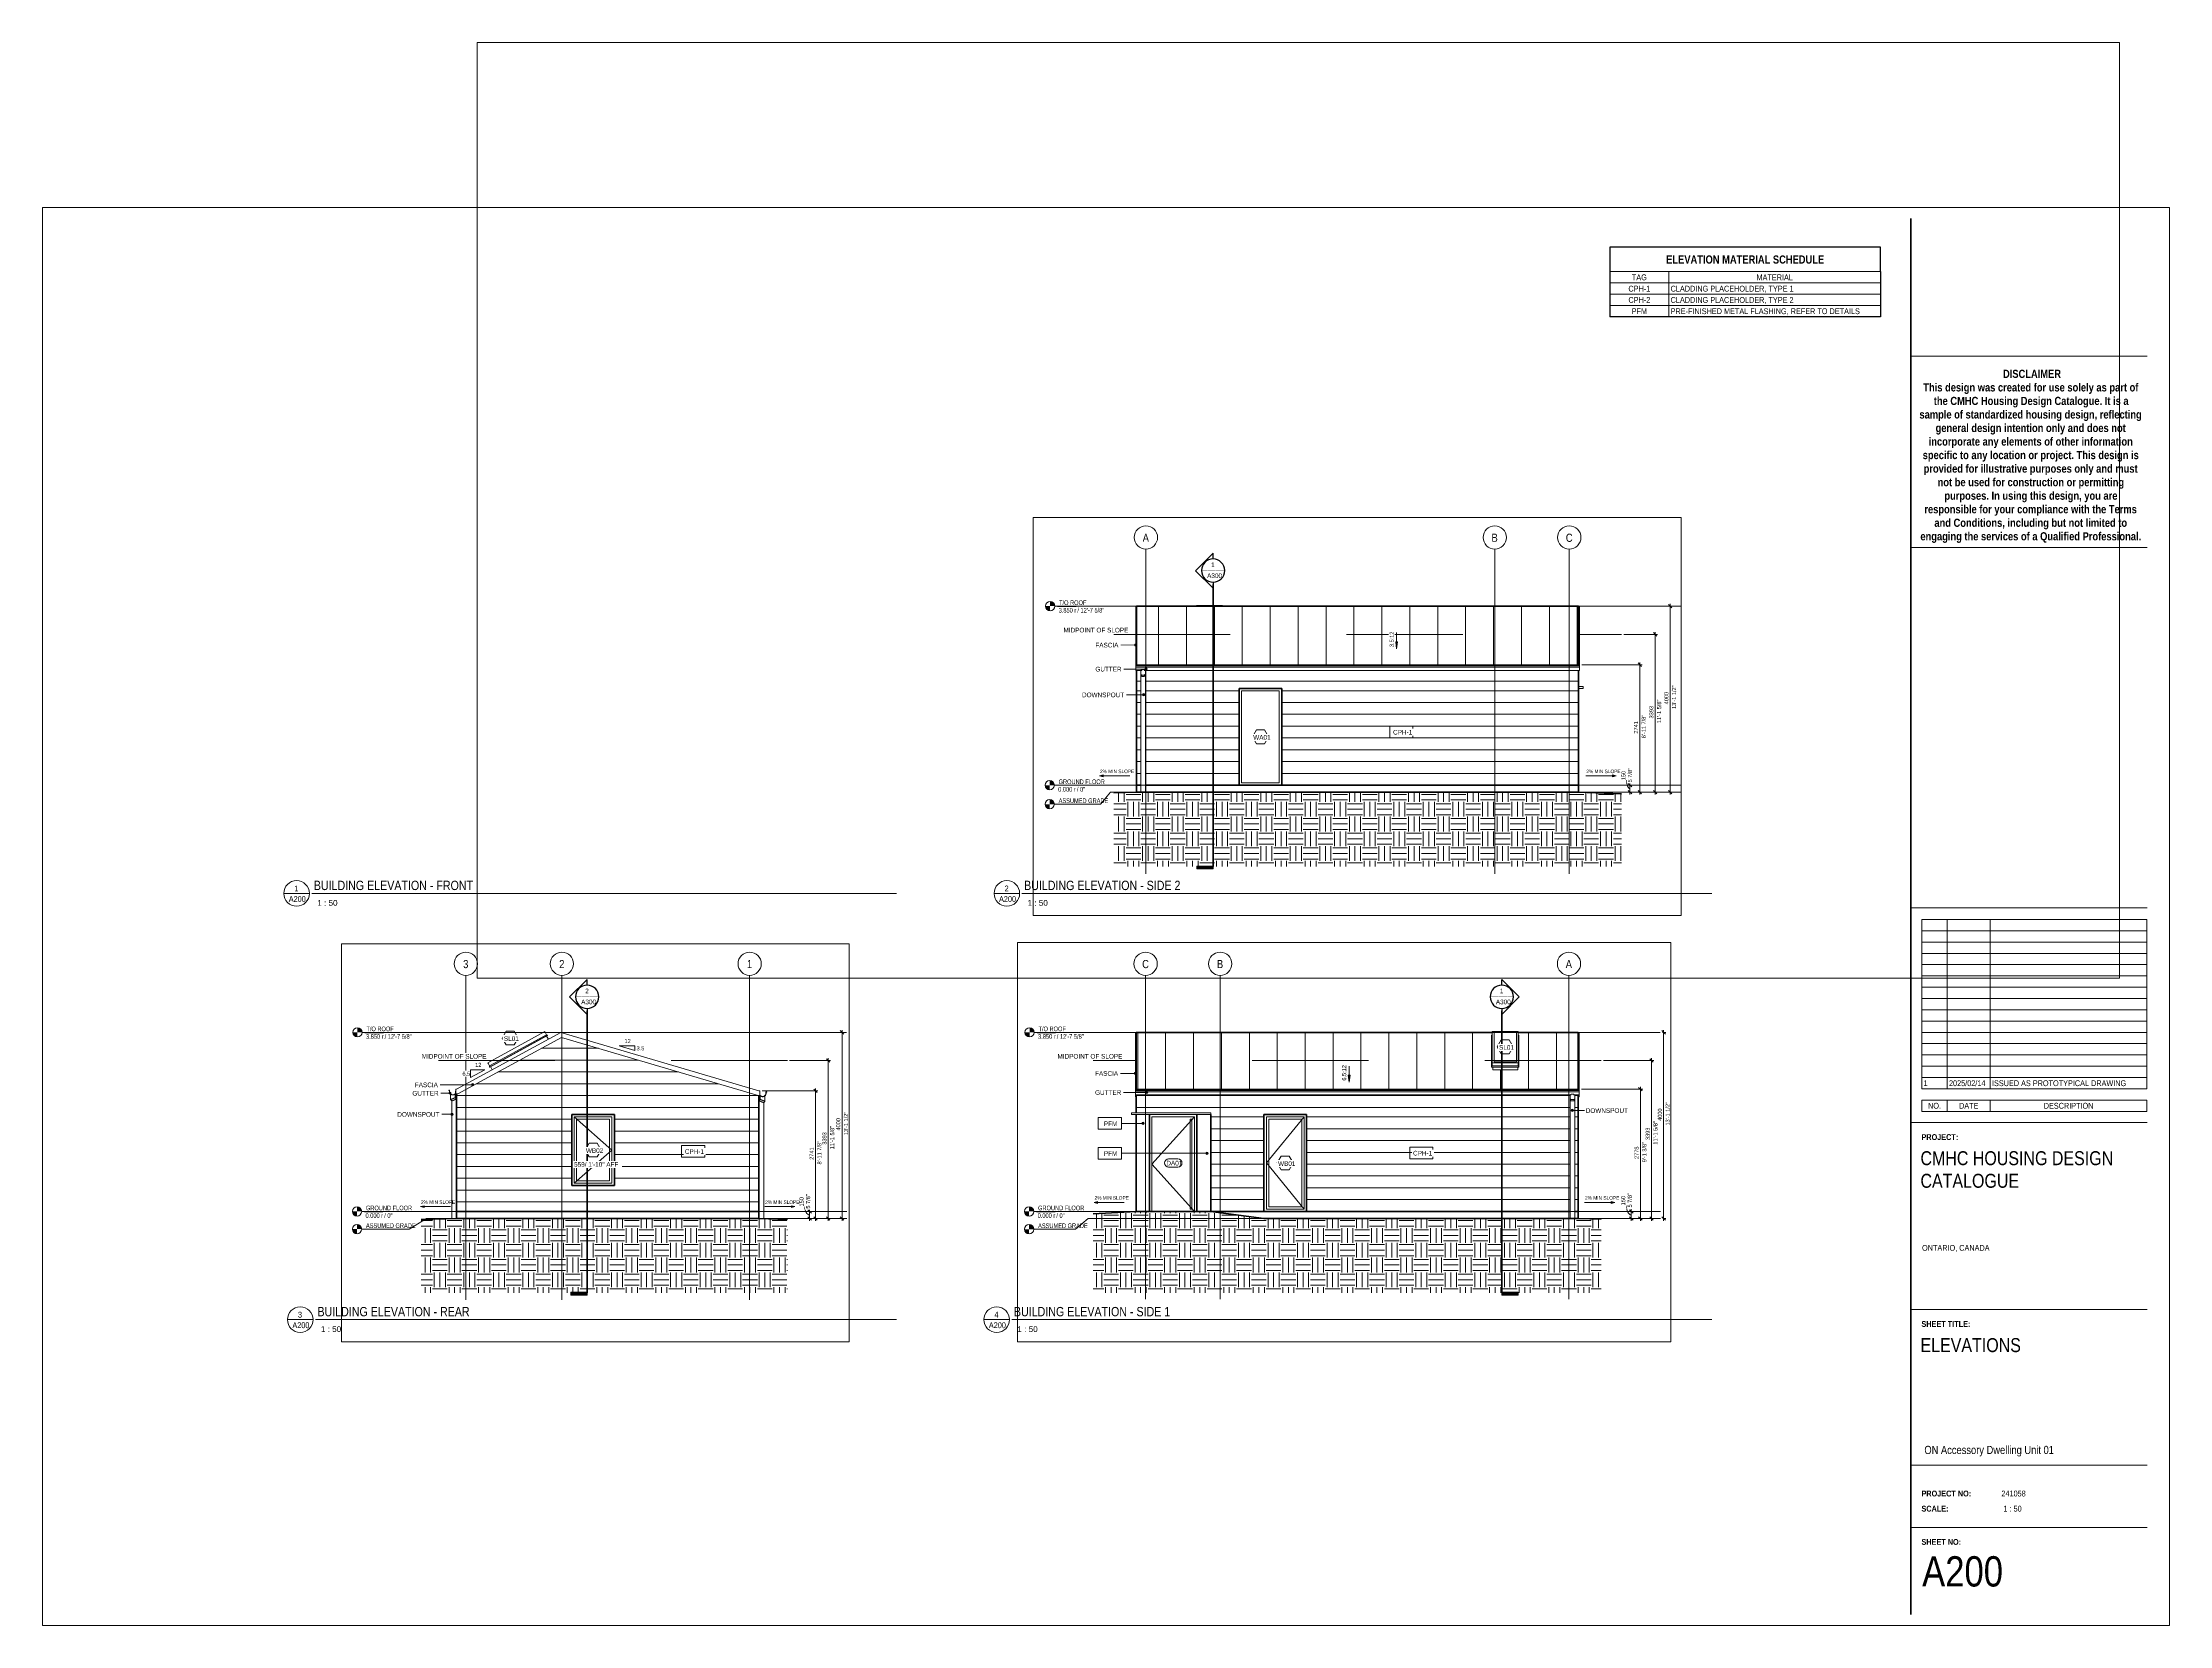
# Paper-space layout 'Layout1' of a CAD drawing. Header units: millimetres. Extents: x -126 to 789, y -120 to 560.
# The model-space entities are those that its viewports show. They can reach past a viewport. Long polylines and large blocks are cut down to what shows.
import ezdxf

# ---------------------------------------------------------------- set-up
doc = ezdxf.new("R2010")
doc.units = ezdxf.units.MM
for name, pattern in [('CMHC_Center - Large', [18, 9, -3, 3, -3]), ('CMHC_Center - Medium', [12, 6, -2, 2, -2]), ('CMHC_Center - Small', [4.5, 2.25, -0.75, 0.75, -0.75]), ('CMHC_Dash - Small', [2, 1, -1])]:
    doc.linetypes.add(name, pattern=pattern)
for name, color, linetype, lineweight in [('A-ANNO-DIMS', 7, 'Continuous', 9), ('A-ANNO-DIMS-50', 7, 'Continuous', 9), ('A-ANNO-IDEN', 7, 'Continuous', 9), ('A-ANNO-NOTE', 7, 'Continuous', 9), ('A-DETL-GENF', 7, 'Continuous', 18), ('A-DETL-THIN', 7, 'Continuous', 9), ('A-DOOR', 7, 'Continuous', 18), ('A-DOOR-HDLN', 7, 'CMHC_Dash - Small', 18), ('A-DOOR-IDEN', 7, 'Continuous', 18), ('A-FLOR-LEVL', 7, 'Continuous', 9), ('A-FLOR-OTLN', 7, 'Continuous', 18), ('A-GENM', 7, 'Continuous', 18), ('A-GENM-IDEN', 7, 'Continuous', 18), ('A-GLAZ', 7, 'Continuous', 18), ('A-GLAZ-IDEN', 7, 'Continuous', 9), ('A-ROOF', 7, 'Continuous', 18), ('A-ROOF-IDEN', 7, 'Continuous', 9), ('A-ROOF-OTLN', 7, 'Continuous', 18), ('A-ROOF-PATT', 7, 'Continuous', 18), ('A-WALL', 7, 'Continuous', 18), ('A-WALL-PATT', 7, 'Continuous', 18), ('G-ANNO-DIMS', 7, 'Continuous', 9), ('G-ANNO-SCHD', 7, 'Continuous', 9), ('G-ANNO-TEXT', 7, 'Continuous', 9), ('G-ANNO-TTLB', 7, 'Continuous', 18), ('G-ANNO-TTLB-MEDM', 7, 'Continuous', 35), ('G-ANNO-TTLB-THIN', 7, 'Continuous', 18), ('S-GRID', 7, 'Continuous', 9), ('S-GRID-IDEN', 7, 'Continuous', 9)]:
    doc.layers.add(name, color=color, linetype=linetype, lineweight=lineweight)
for name, color, linetype, lineweight, true_color in [('A-DETL', 7, 'Continuous', 18, 0x00a600), ('A-GLAZ-HDLN', 9, 'CMHC_Dash - Small', 18, 0x808080), ('G-ANNO-SYMB', 7, 'CMHC_Center - Small', 9, 0xffc640)]:
    doc.layers.add(name, color=color, linetype=linetype, lineweight=lineweight, true_color=true_color)
doc.layers.add('G-ANNO-NPLT', color=7, linetype='Continuous', plot=False)
doc.styles.add('Arial', font='arial.ttf', dxfattribs={"height": 80})
doc.styles.add('Arial Narrow', font='ARIALN.TTF', dxfattribs={"width": 0.85, "height": 100})
doc.styles.add('Arial Narrow_1', font='ARIALN.TTF', dxfattribs={"height": 100})
doc.styles.add('Arial Narrow_2', font='ARIALN.TTF', dxfattribs={"height": 175})
doc.styles.add('Arial Narrow_3', font='ARIALN.TTF', dxfattribs={"height": 75})
doc.styles.add('Arial Narrow_4', font='ARIALN.TTF', dxfattribs={"height": 87.5})
doc.styles.add('Arial Narrow_5', font='ARIALN.TTF', dxfattribs={"height": 2.5})
doc.styles.add('Arial Narrow_6', font='ARIALN.TTF', dxfattribs={"height": 13})
doc.styles.add('Arial Narrow_7', font='ARIALN.TTF', dxfattribs={"height": 6})
doc.styles.add('Arial Narrow_8', font='ARIALN.TTF', dxfattribs={"height": 4})
doc.styles.add('Arial Narrow_9', font='ARIALN.TTF', dxfattribs={"height": 3.5})
doc.styles.add('Arial Narrow_B', font='ARIALNB.TTF', dxfattribs={"height": 3.5})
doc.styles.add('Arial Narrow_B_1', font='ARIALNB.TTF', dxfattribs={"height": 2.5})
doc.styles.add('Arial_1', font='arial.ttf', dxfattribs={"height": 2.5})
doc.dimstyles.new('CMHC_Standard__Red_', dxfattribs={"dimscale": 304.8, "dimtxt": 89.55021, "dimasz": 0.246063, "dimexe": 0.164042, "dimexo": 0.164042, "dimgap": 0.04101, "dimtad": 1, "dimdec": 0, "dimzin": 0, "dimdsep": 46, "dimtxsty": 'Arial Narrow_4', "dimblk1": 'OBLIQUE', "dimblk2": 'OBLIQUE', "dimsah": 1, "dimcen": 0.09, "dimdle": 0.164042, "dimazin": 0, "dimtfac": 1, "dimtdec": 4, "dimtix": 1, "dimtmove": 0, "dimatfit": 3, "dimfxl": 1, "dimtvp": 1, "dimtfill": 1, "dimtolj": 1, "dimtzin": 0, "dimarcsym": 2})
doc.dimstyles.new('CMHC_Standard__Red__1', dxfattribs={"dimscale": 304.8, "dimtxt": 89.55021, "dimasz": 0.246063, "dimexe": 0.164042, "dimexo": 0.164042, "dimgap": 0.04101, "dimtad": 1, "dimdec": 0, "dimzin": 0, "dimdsep": 46, "dimtxsty": 'Arial Narrow_4', "dimblk1": 'OBLIQUE', "dimblk2": 'OBLIQUE', "dimsah": 1, "dimcen": 0.09, "dimdle": 0.164042, "dimazin": 0, "dimtfac": 1, "dimtdec": 4, "dimtix": 1, "dimtmove": 1, "dimatfit": 3, "dimfxl": 1, "dimtvp": 1, "dimtfill": 1, "dimtolj": 1, "dimtzin": 0, "dimarcsym": 2})
doc.dimstyles.new('CMHC_Standard__Red__2', dxfattribs={"dimscale": 304.8, "dimtxt": 89.55021, "dimasz": 0.246063, "dimexe": 0.164042, "dimexo": 0.164042, "dimgap": 0.04101, "dimtad": 1, "dimdec": 0, "dimzin": 0, "dimdsep": 46, "dimtxsty": 'Arial Narrow_4', "dimblk1": 'OBLIQUE', "dimblk2": 'OBLIQUE', "dimsah": 1, "dimcen": 0.09, "dimdle": 0.164042, "dimazin": 0, "dimtfac": 1, "dimtdec": 4, "dimtix": 1, "dimtmove": 2, "dimatfit": 3, "dimfxl": 1, "dimtvp": 1, "dimtfill": 1, "dimtolj": 1, "dimtzin": 0, "dimarcsym": 2})
pattern_1 = [(0, (-39090.86, 0), (0, 254), [])]
pattern_2 = [(0, (-27078.74, -303), (0, 254), [])]

# ---------------------------------------------------------------- blocks, each defined once
blk = doc.blocks.new('CMHC_Sheet - ARCH D - SANS LOGO - Standard-9392055-ELEVATIONS')
at = {"layer": 'G-ANNO-TTLB-MEDM'}
blk.add_line((677.59, 484.51), (677.59, -115.57), dxfattribs=at)
at = {"layer": 'G-ANNO-TTLB-THIN'}
for p, q in [((788.72, 489.27), (-125.68, 489.27)), ((-125.68, 489.27), (-125.68, -120.33)), ((788.72, -120.33), (788.72, 489.27)), ((779.19, 425.42), (677.59, 425.42)), ((779.19, 343.16), (677.59, 343.16)), ((779.19, 188.15), (677.59, 188.15)), ((779.19, 95.84), (677.59, 95.84)), ((779.19, 15.5), (677.59, 15.5)), ((779.19, -51.44), (677.59, -51.44)), ((677.59, -78.28), (779.19, -78.28)), ((-125.68, -120.33), (788.72, -120.33))]:
    blk.add_line(p, q, dxfattribs=at)
at = {"layer": 'G-ANNO-TTLB', "lineweight": 9, "attachment_point": 1}
for s, insert, char_height, width, style in [('This design was created for use solely as part of ', (682.89, 413.71), 3.5, 114.962, 'Arial Narrow_B'), ('DISCLAIMER', (717.15, 419.53), 3.5, 30.5443, 'Arial Narrow_B'), ('the CMHC Housing Design Catalogue. It is a ', (687.39, 407.89), 3.5, 104.1392, 'Arial Narrow_B'), ('sample of standardized housing design, reflecting ', (681.23, 402.07), 3.5, 118.7299, 'Arial Narrow_B'), ('general design intention only and does not ', (688.18, 396.25), 3.5, 102.135, 'Arial Narrow_B'), ('specific to any location or project. This design is ', (682.62, 384.61), 3.5, 115.6033, 'Arial Narrow_B'), ('incorporate any elements of other information ', (685.2, 390.43), 3.5, 109.3502, 'Arial Narrow_B'), ('provided for illustrative purposes only and must ', (683.02, 378.79), 3.5, 114.6413, 'Arial Narrow_B'), ('not be used for construction or permitting ', (689.04, 372.96), 3.5, 100.1308, 'Arial Narrow_B'), ('purposes. In using this design, you are ', (691.95, 367.14), 3.5, 93.0759, 'Arial Narrow_B'), ('responsible for your compliance with the Terms ', (683.35, 361.32), 3.5, 113.8396, 'Arial Narrow_B'), ('engaging the services of a Qualified Professional.', (681.63, 349.68), 3.5, 116.6455, 'Arial Narrow_B'), ('and Conditions, including but not limited to  ', (687.65, 355.5), 3.5, 104.8607, 'Arial Narrow_B'), ('PROJECT:', (682.1, 90.88), 2.5, 17.557, 'Arial Narrow_B_1'), ('SHEET TITLE:', (682.1, 10.54), 2.5, 23.4894, 'Arial Narrow_B_1'), ('PROJECT NO:', (682.1, -62.36), 2.5, 23.7299, 'Arial Narrow_B_1'), ('SCALE:', (682.1, -68.87), 2.5, 12.9072, 'Arial Narrow_B_1'), ('SHEET NO:', (682.1, -83.16), 2.5, 18.9198, 'Arial Narrow_B_1')]:
    blk.add_mtext(s, dxfattribs=dict(at, insert=insert, char_height=char_height, width=width, style=style))
blk = doc.blocks.new('Viewport - Standard-3208163-ELEVATIONS')
at = {"layer": 'G-ANNO-TTLB', "lineweight": 9}
blk.add_line((-12, 0), (-1, 0), dxfattribs=at)
for start, end in [(360, 180), (180, 0)]:
    blk.add_arc((-6.5, 0), 5.5, start, end, dxfattribs=at)
blk = doc.blocks.new('Fixed - 3_0_x6_10_-8508826-ADU-1 - WEST')
at = {"layer": 'A-GLAZ'}
for p, q in [((-7816.54, 2031.8), (-7816.54, 51)), ((-7816.54, 2031.8), (-7004.14, 2031.8)), ((-7004.14, 2031.8), (-7816.54, 2031.8)), ((-7816.54, 51), (-7816.54, 2031.8)), ((-7004.14, 51), (-7004.14, 2031.8)), ((-7004.14, 2031.8), (-7004.14, 51)), ((-7816.54, 51), (-7004.14, 51)), ((-7004.14, 51), (-7816.54, 51))]:
    blk.add_line(p, q, dxfattribs=at)
blk = doc.blocks.new('Skylight - 21_ x 54_ C08-8140695-ADU-1 - WEST')
at = {"layer": 'A-GLAZ'}
for p, q in [((-8781.04, 3864.87), (-8222.24, 3864.87)), ((-8781.04, 3864.87), (-8781.04, 3849.99)), ((-8222.24, 3864.87), (-8222.24, 3849.99))]:
    blk.add_line(p, q, dxfattribs=at)
blk = doc.blocks.new('Operable - 3_0_x5_0_-8899179-ADU-1 - NORTH')
at = {"layer": 'A-GLAZ'}
for p, q in [((56564.32613, 2032), (57377.12613, 2032)), ((56564.32613, 2032), (56564.32613, 609.6)), ((56564.32613, 609.6), (56564.32613, 2032)), ((57377.12613, 2032), (56564.32613, 2032)), ((57377.12613, 609.6), (57377.12613, 2032)), ((57377.12613, 2032), (57377.12613, 609.6)), ((56615.12613, 660.4), (56615.12613, 1981.2)), ((57326.32613, 1981.2), (56615.12613, 1981.2)), ((56615.12613, 1981.2), (57326.32613, 1981.2)), ((56615.12613, 1981.2), (56615.12613, 660.4)), ((57326.32613, 1981.2), (57326.32613, 660.4)), ((57326.32613, 660.4), (57326.32613, 1981.2)), ((57326.32613, 660.4), (56615.12613, 660.4)), ((56615.12613, 660.4), (57326.32613, 660.4)), ((56564.32613, 609.6), (57377.12613, 609.6)), ((57377.12613, 609.6), (56564.32613, 609.6))]:
    blk.add_line(p, q, dxfattribs=at)
at = {"layer": 'A-GLAZ-HDLN'}
for p, q in [((57377.12613, 1320.8), (56564.32613, 2032)), ((56564.32613, 609.6), (57377.12613, 1320.8))]:
    blk.add_line(p, q, dxfattribs=at)
blk = doc.blocks.new('Skylight - 21_ x 54_ C08-8140695-ADU-1 - NORTH')
at = {"layer": 'A-GLAZ'}
for p, q in [((54707.99, 3196.61), (55934.79, 3864.87)), ((55934.79, 3864.87), (55946.94, 3842.57)), ((55946.94, 3842.57), (55971.24, 3797.96)), ((54744.44, 3129.7), (55971.24, 3797.96)), ((55971.24, 3797.96), (55993.99, 3786.65)), ((54741.6, 3104.46), (55993.99, 3786.65)), ((55993.99, 3786.65), (55991.16, 3780.97)), ((54747.91, 3103.75), (55991.16, 3780.97)), ((56008.69, 3702.66), (55971.78, 3770.41)), ((54707.99, 3196.61), (54720.14, 3174.31)), ((54720.14, 3174.31), (54744.44, 3129.7)), ((54744.44, 3129.7), (54741.6, 3104.46)), ((54804.19, 3046.55), (54767.29, 3114.3)), ((54741.6, 3104.46), (54747.91, 3103.75))]:
    blk.add_line(p, q, dxfattribs=at)
blk = doc.blocks.new('Operable - 3_0_x6_10_-8899171-ADU-1 - EAST')
at = {"layer": 'A-GLAZ'}
for p, q in [((3365.94, 2032), (3365.94, 50.8)), ((3365.94, 2032), (4178.74, 2032)), ((4178.74, 2032), (3365.94, 2032)), ((3365.94, 50.8), (3365.94, 2032)), ((4178.74, 50.8), (4178.74, 2032)), ((4178.74, 2032), (4178.74, 50.8)), ((4127.94, 1981.2), (3416.74, 1981.2)), ((3416.74, 101.6), (3416.74, 1981.2)), ((3416.74, 1981.2), (3416.74, 101.6)), ((3416.74, 1981.2), (4127.94, 1981.2)), ((4127.94, 1981.2), (4127.94, 101.6)), ((4127.94, 101.6), (4127.94, 1981.2)), ((4127.94, 101.6), (3416.74, 101.6)), ((3416.74, 101.6), (4127.94, 101.6)), ((3365.94, 50.8), (4178.74, 50.8)), ((4178.74, 50.8), (3365.94, 50.8))]:
    blk.add_line(p, q, dxfattribs=at)
at = {"layer": 'A-GLAZ-HDLN'}
for p, q in [((3365.94, 1041.4), (4178.74, 2032)), ((4178.74, 50.8), (3365.94, 1041.4))]:
    blk.add_line(p, q, dxfattribs=at)
blk = doc.blocks.new('Exterior - Single Panel_ Entry - 915x2032mm-8526291-ADU-1 - EAST')
at = {"layer": 'A-DOOR'}
for p, q in [((907.74, 0), (907.74, 2032)), ((907.74, 2032), (1822.74, 2032)), ((1822.74, 2032), (1822.74, 0)), ((1730.67, 1981.2), (1730.67, 50.8)), ((1762.42, 1981.2), (1730.67, 1981.2)), ((1762.42, 50.8), (1762.42, 1981.2)), ((1730.67, 50.8), (1762.42, 50.8))]:
    blk.add_line(p, q, dxfattribs=at)
at = {"layer": 'A-DOOR-HDLN'}
for p, q in [((1822.74, 2032), (907.74, 1016)), ((907.74, 1016), (1822.74, 0))]:
    blk.add_line(p, q, dxfattribs=at)
blk = doc.blocks.new('Skylight - 21_ x 54_ C08-8140695-ADU-1 - EAST')
at = {"layer": 'A-GLAZ'}
for p, q in [((8222.24, 3864.87), (8222.24, 3196.61)), ((8781.04, 3864.87), (8222.24, 3864.87)), ((8781.04, 3196.61), (8781.04, 3864.87)), ((8260.34, 3846.65), (8260.34, 3214.84)), ((8742.94, 3846.65), (8260.34, 3846.65)), ((8260.34, 3846.65), (8260.34, 3214.84)), ((8742.94, 3846.65), (8260.34, 3846.65)), ((8742.94, 3214.84), (8742.94, 3846.65)), ((8742.94, 3214.84), (8742.94, 3846.65)), ((8222.24, 3797.96), (8207.67, 3786.65)), ((8781.04, 3797.96), (8795.61, 3786.65)), ((8207.67, 3786.65), (8207.67, 3104.46)), ((8795.61, 3104.46), (8795.61, 3786.65)), ((8260.34, 3214.84), (8742.94, 3214.84)), ((8260.34, 3214.84), (8742.94, 3214.84)), ((8222.24, 3196.61), (8781.04, 3196.61)), ((8222.24, 3174.31), (8222.24, 3196.61)), ((8781.04, 3196.61), (8781.04, 3174.31)), ((8222.24, 3129.7), (8222.24, 3174.31)), ((8781.04, 3174.31), (8781.04, 3129.7)), ((8207.67, 3104.46), (8222.24, 3129.7)), ((8222.24, 3129.7), (8781.04, 3129.7)), ((8781.04, 3129.7), (8795.61, 3104.46)), ((8207.67, 3104.46), (8795.61, 3104.46)), ((8212.87, 3103.75), (8207.67, 3104.46)), ((8212.87, 3103.75), (8790.4, 3103.75)), ((8234.94, 3046.55), (8234.94, 3103.75)), ((8768.34, 3046.55), (8768.34, 3103.75)), ((8795.61, 3104.46), (8790.4, 3103.75)), ((8234.94, 3046.55), (8768.34, 3046.55))]:
    blk.add_line(p, q, dxfattribs=at)
blk = doc.blocks.new('Level - Standard-1636326-ADU-1 - WEST')
at = {"layer": 'A-FLOR-LEVL'}
h = blk.add_hatch(color=256, dxfattribs=at)
edge = h.paths.add_edge_path()
edge.add_line((-11940.01, 0), (-11840.01, 0))
edge.add_arc((-11940.01, 0), 100, 360, 450)
edge.add_line((-11940.01, 100), (-11940.01, 0))
h = blk.add_hatch(color=256, dxfattribs=at)
edge = h.paths.add_edge_path()
edge.add_line((-11940.01, -100), (-11940.01, 0))
edge.add_line((-11940.01, 0), (-12040.01, 0))
edge.add_arc((-11940.01, 0), 100, 180, 270)
blk.add_circle((-11940.01, 0), 100, dxfattribs=at)
blk = doc.blocks.new('Level - Standard-9115857-ADU-1 - WEST')
at = {"layer": 'A-FLOR-LEVL', "true_color": 0xff0000}
h = blk.add_hatch(color=1, dxfattribs=at)
edge = h.paths.add_edge_path()
edge.add_line((-11940.01, -407.53), (-11840.01, -407.53))
edge.add_arc((-11940.01, -407.53), 100, 0, 90)
edge.add_line((-11940.01, -307.53), (-11940.01, -407.53))
h = blk.add_hatch(color=1, dxfattribs=at)
edge = h.paths.add_edge_path()
edge.add_line((-11940.01, -507.53), (-11940.01, -407.53))
edge.add_line((-11940.01, -407.53), (-12040.01, -407.53))
edge.add_arc((-11940.01, -407.53), 100, 180, 270)
at = {"layer": 'A-FLOR-LEVL'}
blk.add_circle((-11940.01, -407.53), 100, dxfattribs=at)
blk = doc.blocks.new('Section - Standard-407976-ADU-1 - WEST')
at = {"layer": 'G-ANNO-SYMB', "linetype": 'Continuous'}
blk.add_hatch(color=7, dxfattribs=at).paths.add_polyline_path([(-8777.76, -1736.59), (-8427.76, -1736.59), (-8427.76, -1796.59), (-8777.76, -1796.59)])
at = {"layer": 'G-ANNO-SYMB', "color": 7, "linetype": 'Continuous', "lineweight": 18}
for p, q in [((-8777.76, -1736.59), (-8777.76, -1796.59)), ((-8427.76, -1736.59), (-8777.76, -1736.59)), ((-8427.76, -1796.59), (-8427.76, -1736.59)), ((-8777.76, -1796.59), (-8427.76, -1796.59))]:
    blk.add_line(p, q, dxfattribs=at)
blk = doc.blocks.new('Section - Arrow_ Empty-3208400-ADU-1 - WEST')
at = {"layer": 'G-ANNO-SYMB', "color": 7, "linetype": 'Continuous', "lineweight": 25}
for p, q in [((-8803.37, 4610.74), (-8427.76, 4986.35)), ((-8427.76, 4863.85), (-8427.76, 4986.35)), ((-8803.37, 4610.74), (-8427.76, 4235.14)), ((-8427.76, 4363.85), (-8427.76, 4235.14))]:
    blk.add_line(p, q, dxfattribs=at)
for start, end in [(90, 270), (90, 270), (270, 90), (270, 90)]:
    blk.add_arc((-8427.76, 4613.85), 250, start, end, dxfattribs=at)
blk = doc.blocks.new('CMHC_Tag - Window - Plan-8590417-ADU-1 - WEST')
at = {"layer": 'A-ANNO-NOTE'}
for p, q in [((-7496.95, 1191.4), (-7583.55, 1041.4)), ((-7323.74, 1191.4), (-7496.95, 1191.4)), ((-7237.14, 1041.4), (-7323.74, 1191.4)), ((-7583.55, 1041.4), (-7496.95, 891.4)), ((-7323.74, 891.4), (-7237.14, 1041.4)), ((-7496.95, 891.4), (-7323.74, 891.4))]:
    blk.add_line(p, q, dxfattribs=at)
blk = doc.blocks.new('Grid - Standard-408483-ADU-1 - WEST')
at = {"layer": 'S-GRID-IDEN'}
blk.add_circle((-9870.94, 5325.96), 250, dxfattribs=at)
for start, end in [(0, 180), (180, 360)]:
    blk.add_arc((-9870.94, 5325.96), 250, start, end, dxfattribs=at)
blk = doc.blocks.new('CMHC_Tag - Material - Standard-7027297-ADU-1 - WEST')
at = {"layer": 'A-ANNO-NOTE'}
for p, q in [((-4631.27, 1270.21), (-4631.27, 1020.21)), ((-4131.27, 1270.21), (-4631.27, 1270.21)), ((-4131.27, 1020.21), (-4131.27, 1270.21)), ((-4631.27, 1020.21), (-4131.27, 1020.21))]:
    blk.add_line(p, q, dxfattribs=at)
blk = doc.blocks.new('CMHC_Graphic - Minimum Slope - 2_ Min-8593698-ADU-1 - WEST')
at = {"layer": 'A-ANNO-NOTE'}
blk.add_hatch(color=256, dxfattribs=at).paths.add_polyline_path([(157.14, 220.67), (234.48, 199.94), (157.14, 179.22)])
for p, q in [((157.14, 220.67), (157.14, 179.22)), ((234.48, 199.94), (157.14, 220.67)), ((157.14, 199.94), (-415.52, 199.94)), ((157.14, 179.22), (234.48, 199.94))]:
    blk.add_line(p, q, dxfattribs=at)
blk = doc.blocks.new('CMHC_Graphic - Minimum Slope - 2_ Min-8593703-ADU-1 - WEST')
at = {"layer": 'A-ANNO-NOTE'}
blk.add_hatch(color=256, dxfattribs=at).paths.add_polyline_path([(-10793.19, 220.67), (-10793.19, 179.22), (-10870.54, 199.94)])
for p, q in [((-10793.19, 220.67), (-10870.54, 199.94)), ((-10793.19, 179.22), (-10793.19, 220.67)), ((-10870.54, 199.94), (-10793.19, 179.22)), ((-10793.19, 199.94), (-10220.54, 199.94))]:
    blk.add_line(p, q, dxfattribs=at)
blk = doc.blocks.new('DIMBLOCK5-ADU-1 - WEST')
at = {"layer": 'A-ANNO-DIMS-50', "color": 1, "true_color": 0xff0000, "transparency": 16777216}
for p, q in [((-36980.61, 3900), (-36980.61, -200)), ((-36980.61, 3850), (-37030.61, 3850)), ((-36980.61, 3850), (-36977.58, 3850)), ((-36980.61, -150), (-37030.61, -150)), ((-36980.61, -150), (-36977.58, -150))]:
    blk.add_line(p, q, dxfattribs=at)
at = {"layer": 'A-ANNO-DIMS-50', "color": 1, "lineweight": 18, "true_color": 0xff0000, "transparency": 16777216}
for p, q in [((-36980.61, 3850), (-37018.11, 3887.5)), ((-36980.61, 3850), (-36943.11, 3812.5)), ((-36980.61, -150), (-37018.11, -112.5)), ((-36980.61, -150), (-36943.11, -187.5))]:
    blk.add_line(p, q, dxfattribs=at)
at = {"layer": 'A-ANNO-DIMS-50', "color": 0, "transparency": 16777216, "char_height": 87.5, "attachment_point": 1, "rotation": 90, "line_spacing_factor": 0.974696, "style": 'Arial Narrow_4', "bg_fill": 3, "box_fill_scale": 1.25, "bg_fill_color": 256, "bg_fill_true_color": 13158600, "bg_fill_transparency": 0}
for s, insert, width in [('13\'-1 1/2"', (-36939.05, 1638.92), 506.5983), ('4000', (-37106.2, 1739.13), 266.0921)]:
    blk.add_mtext(s, dxfattribs=dict(at, insert=insert, width=width))
blk = doc.blocks.new('_Oblique')
at = {"color": 0, "linetype": 'ByBlock', "lineweight": -2}
blk.add_line((-0.5, -0.5), (0.5, 0.5), dxfattribs=at)
blk = doc.blocks.new('DIMBLOCK6-ADU-1 - WEST')
at = {"layer": 'A-ANNO-DIMS-50', "color": 1, "true_color": 0xff0000, "transparency": 16777216}
for p, q in [((-37632.85, 2641.38), (-37632.85, -200)), ((-37632.85, 2591.38), (-38878.86, 2591.38)), ((-37632.85, 2591.38), (-37582.85, 2591.38)), ((-37632.85, -150), (-37682.85, -150)), ((-37632.85, -150), (-37629.82, -150))]:
    blk.add_line(p, q, dxfattribs=at)
at = {"layer": 'A-ANNO-DIMS-50', "color": 1, "lineweight": 18, "true_color": 0xff0000, "transparency": 16777216}
for p, q in [((-37632.85, 2591.38), (-37670.35, 2628.88)), ((-37632.85, 2591.38), (-37595.35, 2553.88)), ((-37632.85, -150), (-37670.35, -112.5)), ((-37632.85, -150), (-37595.35, -187.5))]:
    blk.add_line(p, q, dxfattribs=at)
at = {"layer": 'A-ANNO-DIMS-50', "color": 0, "transparency": 16777216, "char_height": 87.5, "attachment_point": 1, "rotation": 90, "line_spacing_factor": 0.974696, "style": 'Arial Narrow_4', "bg_fill": 3, "box_fill_scale": 1.25, "bg_fill_color": 256, "bg_fill_true_color": 13158600, "bg_fill_transparency": 0}
for s, insert, width in [('8\'-11 7/8"', (-37591.3, 1009.61), 506.5983), ('2741', (-37758.44, 1109.82), 266.0921)]:
    blk.add_mtext(s, dxfattribs=dict(at, insert=insert, width=width))
blk = doc.blocks.new('DIMBLOCK7-ADU-1 - WEST')
at = {"layer": 'A-ANNO-DIMS-50', "color": 1, "true_color": 0xff0000, "transparency": 16777216}
for p, q in [((-37302.2, -200), (-37302.2, 3293)), ((-37302.2, 3243), (-37973.79, 3243)), ((-37302.2, 3243), (-37252.2, 3243)), ((-37302.2, -150), (-37305.24, -150)), ((-37302.2, -150), (-37252.2, -150))]:
    blk.add_line(p, q, dxfattribs=at)
at = {"layer": 'A-ANNO-DIMS-50', "color": 1, "lineweight": 18, "true_color": 0xff0000, "transparency": 16777216}
for p, q in [((-37302.2, 3243), (-37339.7, 3280.5)), ((-37302.2, 3243), (-37264.7, 3205.5)), ((-37302.2, -150), (-37339.7, -112.5)), ((-37302.2, -150), (-37264.7, -187.5))]:
    blk.add_line(p, q, dxfattribs=at)
at = {"layer": 'A-ANNO-DIMS-50', "color": 0, "transparency": 16777216, "char_height": 87.5, "attachment_point": 1, "rotation": 90, "line_spacing_factor": 0.974696, "style": 'Arial Narrow_4', "bg_fill": 3, "box_fill_scale": 1.25, "bg_fill_color": 256, "bg_fill_true_color": 13158600, "bg_fill_transparency": 0}
for s, insert, width in [('11\'-1 5/8"', (-37260.65, 1335.42), 506.5983), ('3393', (-37427.79, 1435.63), 266.0921)]:
    blk.add_mtext(s, dxfattribs=dict(at, insert=insert, width=width))
blk = doc.blocks.new('DIMBLOCK8-ADU-1 - WEST')
at = {"layer": 'A-ANNO-DIMS-50', "color": 1, "true_color": 0xff0000, "transparency": 16777216}
for p, q in [((-37842.99, 50), (-37842.99, -200)), ((-37842.99, 0), (-37892.99, 0)), ((-37842.99, 0), (-37839.96, 0)), ((-37842.99, -150), (-37892.99, -150)), ((-37842.99, -150), (-37839.96, -150))]:
    blk.add_line(p, q, dxfattribs=at)
at = {"layer": 'A-ANNO-DIMS-50', "color": 1, "lineweight": 18, "true_color": 0xff0000, "transparency": 16777216}
for p, q in [((-37842.99, 0), (-37880.49, 37.5)), ((-37842.99, 0), (-37805.49, -37.5)), ((-37842.99, -150), (-37880.49, -112.5)), ((-37842.99, -150), (-37805.49, -187.5))]:
    blk.add_line(p, q, dxfattribs=at)
at = {"layer": 'A-ANNO-DIMS-50', "color": 1, "true_color": 0xff0000, "transparency": 16777216}
blk.add_ellipse((-37842.99, 106.24), major_axis=(0, 181.24), ratio=0.394499, start_param=1.570796, end_param=3.141593, dxfattribs=at)
at = {"layer": 'A-ANNO-DIMS-50', "color": 0, "transparency": 16777216, "char_height": 87.5, "attachment_point": 1, "rotation": 90, "line_spacing_factor": 0.974696, "style": 'Arial Narrow_4', "bg_fill": 3, "box_fill_scale": 1.25, "bg_fill_color": 256, "bg_fill_true_color": 13158600, "bg_fill_transparency": 0}
for s, insert, width in [('5 7/8"', (-37885.43, 60.04), 310.4407), ('150', (-38027.58, 106.24), 199.569)]:
    blk.add_mtext(s, dxfattribs=dict(at, insert=insert, width=width))
blk = doc.blocks.new('Level - Standard-1636326-ADU-1 - NORTH')
at = {"layer": 'A-FLOR-LEVL'}
h = blk.add_hatch(color=256, dxfattribs=at)
edge = h.paths.add_edge_path()
edge.add_line((51896.16, 0), (51996.16, 0))
edge.add_arc((51896.16, 0), 100, 360, 450)
edge.add_line((51896.16, 100), (51896.16, 0))
h = blk.add_hatch(color=256, dxfattribs=at)
edge = h.paths.add_edge_path()
edge.add_line((51896.16, -100), (51896.16, 0))
edge.add_line((51896.16, 0), (51796.16, 0))
edge.add_arc((51896.16, 0), 100, 180, 270)
blk.add_circle((51896.16, 0), 100, dxfattribs=at)
blk = doc.blocks.new('Level - Standard-9115857-ADU-1 - NORTH')
at = {"layer": 'A-FLOR-LEVL', "true_color": 0xff0000}
h = blk.add_hatch(color=1, dxfattribs=at)
edge = h.paths.add_edge_path()
edge.add_line((51896.16, -379.41), (51996.16, -379.41))
edge.add_arc((51896.16, -379.41), 100, 0, 90)
edge.add_line((51896.16, -279.41), (51896.16, -379.41))
h = blk.add_hatch(color=1, dxfattribs=at)
edge = h.paths.add_edge_path()
edge.add_line((51896.16, -479.41), (51896.16, -379.41))
edge.add_line((51896.16, -379.41), (51796.16, -379.41))
edge.add_arc((51896.16, -379.41), 100, 180, 270)
at = {"layer": 'A-FLOR-LEVL'}
blk.add_circle((51896.16, -379.41), 100, dxfattribs=at)
blk = doc.blocks.new('Section - Standard-407976-ADU-1 - NORTH')
at = {"layer": 'G-ANNO-SYMB', "linetype": 'Continuous'}
blk.add_hatch(color=7, dxfattribs=at).paths.add_polyline_path([(56492.48, -1736.59), (56842.48, -1736.59), (56842.48, -1796.59), (56492.48, -1796.59)])
at = {"layer": 'G-ANNO-SYMB', "color": 7, "linetype": 'Continuous', "lineweight": 18}
for p, q in [((56492.48, -1736.59), (56492.48, -1796.59)), ((56842.48, -1736.59), (56492.48, -1736.59)), ((56842.48, -1796.59), (56842.48, -1736.59)), ((56492.48, -1796.59), (56842.48, -1796.59))]:
    blk.add_line(p, q, dxfattribs=at)
blk = doc.blocks.new('Section - Arrow_ Empty-3208400-ADU-1 - NORTH')
at = {"layer": 'G-ANNO-SYMB', "color": 7, "linetype": 'Continuous', "lineweight": 25}
for p, q in [((56466.88, 4610.74), (56842.48, 4986.35)), ((56842.48, 4863.85), (56842.48, 4986.35)), ((56466.88, 4610.74), (56842.48, 4235.14)), ((56842.48, 4363.85), (56842.48, 4235.14))]:
    blk.add_line(p, q, dxfattribs=at)
for start, end in [(90, 270), (90, 270), (270, 90), (270, 90)]:
    blk.add_arc((56842.48, 4613.85), 250, start, end, dxfattribs=at)
blk = doc.blocks.new('CMHC_Tag - Window - Elevation-5642712-ADU-1 - NORTH')
at = {"layer": 'A-ANNO-NOTE'}
for p, q in [((56884.12, 1470.8), (56797.52, 1320.8)), ((57057.33, 1470.8), (56884.12, 1470.8)), ((57143.93, 1320.8), (57057.33, 1470.8)), ((56797.52, 1320.8), (56884.12, 1170.8)), ((57057.33, 1170.8), (57143.93, 1320.8)), ((56884.12, 1170.8), (57057.33, 1170.8))]:
    blk.add_line(p, q, dxfattribs=at)
blk = doc.blocks.new('Grid - Standard-408483-ADU-1 - NORTH')
at = {"layer": 'S-GRID-IDEN'}
blk.add_circle((60336.23, 5324.81), 250, dxfattribs=at)
for start, end in [(0, 180), (180, 360)]:
    blk.add_arc((60336.23, 5324.81), 250, start, end, dxfattribs=at)
blk = doc.blocks.new('CMHC_Tag - Material - Standard-7027297-ADU-1 - NORTH')
at = {"layer": 'A-ANNO-NOTE'}
for p, q in [((58869.63, 1418.79), (58869.63, 1168.79)), ((59369.63, 1418.79), (58869.63, 1418.79)), ((59369.63, 1168.79), (59369.63, 1418.79)), ((58869.63, 1168.79), (59369.63, 1168.79))]:
    blk.add_line(p, q, dxfattribs=at)
blk = doc.blocks.new('CMHC_Graphic - Minimum Slope - 2_ Min-8593698-ADU-1 - NORTH')
at = {"layer": 'A-ANNO-NOTE'}
blk.add_hatch(color=256, dxfattribs=at).paths.add_polyline_path([(61232.39, 123.89), (61309.73, 103.16), (61232.39, 82.44)])
for p, q in [((61232.39, 123.89), (61232.39, 82.44)), ((61309.73, 103.16), (61232.39, 123.89)), ((61232.39, 103.16), (60659.73, 103.16)), ((61232.39, 82.44), (61309.73, 103.16))]:
    blk.add_line(p, q, dxfattribs=at)
blk = doc.blocks.new('CMHC_Graphic - Minimum Slope - 2_ Min-8593703-ADU-1 - NORTH')
at = {"layer": 'A-ANNO-NOTE'}
blk.add_hatch(color=256, dxfattribs=at).paths.add_polyline_path([(53336.34, 123.89), (53336.34, 82.44), (53258.99, 103.16)])
for p, q in [((53336.34, 123.89), (53258.99, 103.16)), ((53336.34, 82.44), (53336.34, 123.89)), ((53258.99, 103.16), (53336.34, 82.44)), ((53336.34, 103.16), (53908.99, 103.16))]:
    blk.add_line(p, q, dxfattribs=at)
blk = doc.blocks.new('DIMBLOCK9-ADU-1 - NORTH')
at = {"layer": 'A-ANNO-DIMS-50', "color": 1, "true_color": 0xff0000, "transparency": 16777216}
for p, q in [((-25149.95, -200), (-25149.95, 3900)), ((-25149.95, 3850), (-25152.98, 3850)), ((-25149.95, 3850), (-25099.95, 3850)), ((-25149.95, -150), (-25152.98, -150)), ((-25149.95, -150), (-25099.95, -150))]:
    blk.add_line(p, q, dxfattribs=at)
at = {"layer": 'A-ANNO-DIMS-50', "color": 1, "lineweight": 18, "true_color": 0xff0000, "transparency": 16777216}
for p, q in [((-25149.95, 3850), (-25187.45, 3887.5)), ((-25149.95, 3850), (-25112.45, 3812.5)), ((-25149.95, -150), (-25187.45, -112.5)), ((-25149.95, -150), (-25112.45, -187.5))]:
    blk.add_line(p, q, dxfattribs=at)
at = {"layer": 'A-ANNO-DIMS-50', "color": 0, "transparency": 16777216, "char_height": 87.5, "attachment_point": 1, "rotation": 90, "line_spacing_factor": 0.974696, "style": 'Arial Narrow_4', "bg_fill": 3, "box_fill_scale": 1.25, "bg_fill_color": 256, "bg_fill_true_color": 13158600, "bg_fill_transparency": 0}
for s, insert, width in [('13\'-1 1/2"', (-25108.39, 1638.92), 506.5983), ('4000', (-25275.53, 1739.13), 266.0921)]:
    blk.add_mtext(s, dxfattribs=dict(at, insert=insert, width=width))
blk = doc.blocks.new('DIMBLOCK10-ADU-1 - NORTH')
at = {"layer": 'A-ANNO-DIMS-50', "color": 1, "true_color": 0xff0000, "transparency": 16777216}
for p, q in [((-25721.88, -200), (-25721.88, 2641.38)), ((-25721.88, 2591.38), (-26866.74, 2591.38)), ((-25721.88, 2591.38), (-25671.88, 2591.38)), ((-25721.88, -150), (-25724.91, -150)), ((-25721.88, -150), (-25671.88, -150))]:
    blk.add_line(p, q, dxfattribs=at)
at = {"layer": 'A-ANNO-DIMS-50', "color": 1, "lineweight": 18, "true_color": 0xff0000, "transparency": 16777216}
for p, q in [((-25721.88, 2591.38), (-25759.38, 2628.88)), ((-25721.88, 2591.38), (-25684.38, 2553.88)), ((-25721.88, -150), (-25759.38, -112.5)), ((-25721.88, -150), (-25684.38, -187.5))]:
    blk.add_line(p, q, dxfattribs=at)
at = {"layer": 'A-ANNO-DIMS-50', "color": 0, "transparency": 16777216, "char_height": 87.5, "attachment_point": 1, "rotation": 90, "line_spacing_factor": 0.974696, "style": 'Arial Narrow_4', "bg_fill": 3, "box_fill_scale": 1.25, "bg_fill_color": 256, "bg_fill_true_color": 13158600, "bg_fill_transparency": 0}
for s, insert, width in [('8\'-11 7/8"', (-25680.32, 1009.61), 506.5983), ('2741', (-25847.46, 1109.82), 266.0921)]:
    blk.add_mtext(s, dxfattribs=dict(at, insert=insert, width=width))
blk = doc.blocks.new('DIMBLOCK11-ADU-1 - NORTH')
at = {"layer": 'A-ANNO-DIMS-50', "color": 1, "true_color": 0xff0000, "transparency": 16777216}
for p, q in [((-25446.61, -200), (-25446.61, 3293)), ((-25446.61, 3243), (-26275.74, 3243)), ((-25446.61, 3243), (-25396.61, 3243)), ((-25446.61, -150), (-25449.64, -150)), ((-25446.61, -150), (-25396.61, -150))]:
    blk.add_line(p, q, dxfattribs=at)
at = {"layer": 'A-ANNO-DIMS-50', "color": 1, "lineweight": 18, "true_color": 0xff0000, "transparency": 16777216}
for p, q in [((-25446.61, 3243), (-25484.11, 3280.5)), ((-25446.61, 3243), (-25409.11, 3205.5)), ((-25446.61, -150), (-25484.11, -112.5)), ((-25446.61, -150), (-25409.11, -187.5))]:
    blk.add_line(p, q, dxfattribs=at)
at = {"layer": 'A-ANNO-DIMS-50', "color": 0, "transparency": 16777216, "char_height": 87.5, "attachment_point": 1, "rotation": 90, "line_spacing_factor": 0.974696, "style": 'Arial Narrow_4', "bg_fill": 3, "box_fill_scale": 1.25, "bg_fill_color": 256, "bg_fill_true_color": 13158600, "bg_fill_transparency": 0}
for s, insert, width in [('11\'-1 5/8"', (-25405.05, 1335.42), 506.5983), ('3393', (-25572.19, 1435.63), 266.0921)]:
    blk.add_mtext(s, dxfattribs=dict(at, insert=insert, width=width))
blk = doc.blocks.new('DIMBLOCK12-ADU-1 - NORTH')
at = {"layer": 'A-ANNO-DIMS-50', "color": 1, "true_color": 0xff0000, "transparency": 16777216}
for p, q in [((-25846.61, -200), (-25846.61, 50)), ((-25846.61, 0), (-25849.64, 0)), ((-25846.61, 0), (-25796.61, 0)), ((-25846.61, -150), (-25849.64, -150)), ((-25846.61, -150), (-25796.61, -150))]:
    blk.add_line(p, q, dxfattribs=at)
at = {"layer": 'A-ANNO-DIMS-50', "color": 1, "lineweight": 18, "true_color": 0xff0000, "transparency": 16777216}
for p, q in [((-25846.61, 0), (-25884.11, 37.5)), ((-25846.61, 0), (-25809.11, -37.5)), ((-25846.61, -150), (-25884.11, -112.5)), ((-25846.61, -150), (-25809.11, -187.5))]:
    blk.add_line(p, q, dxfattribs=at)
at = {"layer": 'A-ANNO-DIMS-50', "color": 1, "true_color": 0xff0000, "transparency": 16777216}
blk.add_ellipse((-25846.61, 107.12), major_axis=(0, 182.12), ratio=0.580416, start_param=1.570796, end_param=3.141593, dxfattribs=at)
at = {"layer": 'A-ANNO-DIMS-50', "color": 0, "transparency": 16777216, "char_height": 87.5, "attachment_point": 1, "rotation": 90, "line_spacing_factor": 0.974696, "style": 'Arial Narrow_4', "bg_fill": 3, "box_fill_scale": 1.25, "bg_fill_color": 256, "bg_fill_true_color": 13158600, "bg_fill_transparency": 0}
for s, insert, width in [('5 7/8"', (-25923.25, 60.92), 310.4407), ('150', (-26065.4, 107.12), 199.569)]:
    blk.add_mtext(s, dxfattribs=dict(at, insert=insert, width=width))
blk = doc.blocks.new('Level - Standard-1636326-ADU-1 - EAST')
at = {"layer": 'A-FLOR-LEVL'}
h = blk.add_hatch(color=256, dxfattribs=at)
edge = h.paths.add_edge_path()
edge.add_line((-1733.05, 0), (-1633.05, 0))
edge.add_arc((-1733.05, 0), 100, 0, 90)
edge.add_line((-1733.05, 100), (-1733.05, 0))
h = blk.add_hatch(color=256, dxfattribs=at)
edge = h.paths.add_edge_path()
edge.add_line((-1733.05, -100), (-1733.05, 0))
edge.add_line((-1733.05, 0), (-1833.05, 0))
edge.add_arc((-1733.05, 0), 100, 180, 270)
blk.add_circle((-1733.05, 0), 100, dxfattribs=at)
blk = doc.blocks.new('Level - Standard-9115857-ADU-1 - EAST')
at = {"layer": 'A-FLOR-LEVL', "true_color": 0xff0000}
h = blk.add_hatch(color=1, dxfattribs=at)
edge = h.paths.add_edge_path()
edge.add_line((-1733.05, -381.86), (-1633.05, -381.86))
edge.add_arc((-1733.05, -381.86), 100, 0, 90)
edge.add_line((-1733.05, -281.86), (-1733.05, -381.86))
h = blk.add_hatch(color=1, dxfattribs=at)
edge = h.paths.add_edge_path()
edge.add_line((-1733.05, -481.86), (-1733.05, -381.86))
edge.add_line((-1733.05, -381.86), (-1833.05, -381.86))
edge.add_arc((-1733.05, -381.86), 100, 180, 270)
at = {"layer": 'A-FLOR-LEVL'}
blk.add_circle((-1733.05, -381.86), 100, dxfattribs=at)
blk = doc.blocks.new('Section - Standard-407976-ADU-1 - EAST')
at = {"layer": 'G-ANNO-SYMB', "linetype": 'Continuous'}
blk.add_hatch(color=7, dxfattribs=at).paths.add_polyline_path([(8777.76, -1736.59), (8427.76, -1736.59), (8427.76, -1796.59), (8777.76, -1796.59)])
at = {"layer": 'G-ANNO-SYMB', "color": 7, "linetype": 'Continuous', "lineweight": 18}
for p, q in [((8427.76, -1796.59), (8427.76, -1736.59)), ((8427.76, -1736.59), (8777.76, -1736.59)), ((8777.76, -1736.59), (8777.76, -1796.59)), ((8777.76, -1796.59), (8427.76, -1796.59))]:
    blk.add_line(p, q, dxfattribs=at)
blk = doc.blocks.new('Section - Arrow_ Empty-3208400-ADU-1 - EAST')
at = {"layer": 'G-ANNO-SYMB', "color": 7, "linetype": 'Continuous', "lineweight": 25}
for p, q in [((8427.76, 4863.85), (8427.76, 4986.35)), ((8803.37, 4610.74), (8427.76, 4986.35)), ((8803.37, 4610.74), (8427.76, 4235.14)), ((8427.76, 4363.85), (8427.76, 4235.14))]:
    blk.add_line(p, q, dxfattribs=at)
for start, end in [(90, 270), (90, 270), (270, 90), (270, 90)]:
    blk.add_arc((8427.76, 4613.85), 250, start, end, dxfattribs=at)
blk = doc.blocks.new('CMHC_Tag - Window - Plan-8590417-ADU-1 - EAST')
at = {"layer": 'A-ANNO-NOTE'}
for p, q in [((3685.74, 1191.4), (3599.14, 1041.4)), ((3858.95, 1191.4), (3685.74, 1191.4)), ((3945.55, 1041.4), (3858.95, 1191.4)), ((3599.14, 1041.4), (3685.74, 891.4)), ((3858.95, 891.4), (3945.55, 1041.4)), ((3685.74, 891.4), (3858.95, 891.4))]:
    blk.add_line(p, q, dxfattribs=at)
blk = doc.blocks.new('CMHC_Tag - Door - Standard-379181-ADU-1 - EAST')
at = {"layer": 'A-ANNO-NOTE'}
for p, q in [((1465.24, 1128.9), (1265.24, 1128.9)), ((1265.24, 953.9), (1465.24, 953.9))]:
    blk.add_line(p, q, dxfattribs=at)
for centre, start, end in [((1265.24, 1041.4), 90, 270), ((1465.24, 1041.4), 270, 90)]:
    blk.add_arc(centre, 87.5, start, end, dxfattribs=at)
blk = doc.blocks.new('Grid - Standard-408483-ADU-1 - EAST')
at = {"layer": 'S-GRID-IDEN'}
blk.add_circle((9870.94, 5324.81), 250, dxfattribs=at)
for start, end in [(0, 180), (180, 360)]:
    blk.add_arc((9870.94, 5324.81), 250, start, end, dxfattribs=at)
blk = doc.blocks.new('CMHC_Tag - Window - Elevation-5642712-ADU-1 - EAST')
at = {"layer": 'A-ANNO-NOTE'}
for p, q in [((8415.03, 3688.66), (8328.43, 3538.66)), ((8588.24, 3688.66), (8415.03, 3688.66)), ((8674.84, 3538.66), (8588.24, 3688.66)), ((8328.43, 3538.66), (8415.03, 3388.66)), ((8588.24, 3388.66), (8674.84, 3538.66)), ((8415.03, 3388.66), (8588.24, 3388.66))]:
    blk.add_line(p, q, dxfattribs=at)
blk = doc.blocks.new('CMHC_Tag - Material - Standard-7027297-ADU-1 - EAST')
at = {"layer": 'A-ANNO-NOTE'}
for p, q in [((6447.3, 1383.46), (6447.3, 1133.46)), ((6947.3, 1383.46), (6447.3, 1383.46)), ((6947.3, 1133.46), (6947.3, 1383.46)), ((6447.3, 1133.46), (6947.3, 1133.46))]:
    blk.add_line(p, q, dxfattribs=at)
blk = doc.blocks.new('CMHC_Graphic - Minimum Slope - 2_ Min-8593698-ADU-1 - EAST')
at = {"layer": 'A-ANNO-NOTE'}
blk.add_hatch(color=256, dxfattribs=at).paths.add_polyline_path([(10778.58, 215.1), (10855.92, 194.37), (10778.58, 173.65)])
for p, q in [((10778.58, 215.1), (10778.58, 173.65)), ((10855.92, 194.37), (10778.58, 215.1)), ((10778.58, 194.37), (10205.92, 194.37)), ((10778.58, 173.65), (10855.92, 194.37))]:
    blk.add_line(p, q, dxfattribs=at)
blk = doc.blocks.new('CMHC_Graphic - Minimum Slope - 2_ Min-8593703-ADU-1 - EAST')
at = {"layer": 'A-ANNO-NOTE'}
blk.add_hatch(color=256, dxfattribs=at).paths.add_polyline_path([(-260.82, 215.1), (-260.82, 173.65), (-338.16, 194.37)])
for p, q in [((-260.82, 215.1), (-338.16, 194.37)), ((-260.82, 173.65), (-260.82, 215.1)), ((-338.16, 194.37), (-260.82, 173.65)), ((-260.82, 194.37), (311.84, 194.37))]:
    blk.add_line(p, q, dxfattribs=at)
blk = doc.blocks.new('DIMBLOCK13-ADU-1 - EAST')
at = {"layer": 'A-ANNO-DIMS-50', "color": 1, "true_color": 0xff0000, "transparency": 16777216}
for p, q in [((-9866.23, 3900), (-9866.23, -200)), ((-9866.23, 3850), (-9892.74, 3850)), ((-9866.23, 3850), (-9816.23, 3850)), ((-9866.23, -150), (-9882.82, -150)), ((-9866.23, -150), (-9816.23, -150))]:
    blk.add_line(p, q, dxfattribs=at)
at = {"layer": 'A-ANNO-DIMS-50', "color": 1, "lineweight": 18, "true_color": 0xff0000, "transparency": 16777216}
for p, q in [((-9866.23, 3850), (-9903.73, 3887.5)), ((-9866.23, 3850), (-9828.73, 3812.5)), ((-9866.23, -150), (-9903.73, -112.5)), ((-9866.23, -150), (-9828.73, -187.5))]:
    blk.add_line(p, q, dxfattribs=at)
at = {"layer": 'A-ANNO-DIMS-50', "color": 0, "transparency": 16777216, "char_height": 87.5, "attachment_point": 1, "rotation": 90, "line_spacing_factor": 0.974696, "style": 'Arial Narrow_4', "bg_fill": 3, "box_fill_scale": 1.25, "bg_fill_color": 256, "bg_fill_true_color": 13158600, "bg_fill_transparency": 0}
for s, insert, width in [('13\'-1 1/2"', (-9824.67, 1846.32), 506.5983), ('4000', (-9991.81, 1946.54), 266.0921)]:
    blk.add_mtext(s, dxfattribs=dict(at, insert=insert, width=width))
blk = doc.blocks.new('DIMBLOCK14-ADU-1 - EAST')
at = {"layer": 'A-ANNO-DIMS-50', "color": 1, "true_color": 0xff0000, "transparency": 16777216}
for p, q in [((-10128.75, 3293), (-10128.75, -200)), ((-10128.75, 3243), (-11162.74, 3243)), ((-10128.75, 3243), (-10078.75, 3243)), ((-10128.75, -150), (-10178.75, -150)), ((-10128.75, -150), (-10125.72, -150))]:
    blk.add_line(p, q, dxfattribs=at)
at = {"layer": 'A-ANNO-DIMS-50', "color": 1, "lineweight": 18, "true_color": 0xff0000, "transparency": 16777216}
for p, q in [((-10128.75, 3243), (-10166.25, 3280.5)), ((-10128.75, 3243), (-10091.25, 3205.5)), ((-10128.75, -150), (-10166.25, -112.5)), ((-10128.75, -150), (-10091.25, -187.5))]:
    blk.add_line(p, q, dxfattribs=at)
at = {"layer": 'A-ANNO-DIMS-50', "color": 0, "transparency": 16777216, "char_height": 87.5, "attachment_point": 1, "rotation": 90, "line_spacing_factor": 0.974696, "style": 'Arial Narrow_4', "bg_fill": 3, "box_fill_scale": 1.25, "bg_fill_color": 256, "bg_fill_true_color": 13158600, "bg_fill_transparency": 0}
for s, insert, width in [('11\'-1 5/8"', (-10087.19, 1435.21), 506.5983), ('3393', (-10254.34, 1535.42), 266.0921)]:
    blk.add_mtext(s, dxfattribs=dict(at, insert=insert, width=width))
blk = doc.blocks.new('DIMBLOCK15-ADU-1 - EAST')
at = {"layer": 'A-ANNO-DIMS-50', "color": 1, "true_color": 0xff0000, "transparency": 16777216}
for p, q in [((-10366.23, 2678.23), (-10366.23, -200)), ((-10366.23, 2628.23), (-11632.88, 2628.23)), ((-10366.23, 2628.23), (-10316.23, 2628.23)), ((-10366.23, -150), (-10416.23, -150)), ((-10366.23, -150), (-10363.19, -150))]:
    blk.add_line(p, q, dxfattribs=at)
at = {"layer": 'A-ANNO-DIMS-50', "color": 1, "lineweight": 18, "true_color": 0xff0000, "transparency": 16777216}
for p, q in [((-10366.23, 2628.23), (-10403.73, 2665.73)), ((-10366.23, 2628.23), (-10328.73, 2590.73)), ((-10366.23, -150), (-10403.73, -112.5)), ((-10366.23, -150), (-10328.73, -187.5))]:
    blk.add_line(p, q, dxfattribs=at)
at = {"layer": 'A-ANNO-DIMS-50', "color": 0, "transparency": 16777216, "char_height": 87.5, "attachment_point": 1, "rotation": 90, "line_spacing_factor": 0.974696, "style": 'Arial Narrow_4', "bg_fill": 3, "box_fill_scale": 1.25, "bg_fill_color": 256, "bg_fill_true_color": 13158600, "bg_fill_transparency": 0}
for s, insert, width in [('9\'-1 3/8"', (-10324.67, 1055.75), 440.0753), ('2778', (-10491.81, 1128.24), 266.0921)]:
    blk.add_mtext(s, dxfattribs=dict(at, insert=insert, width=width))
blk = doc.blocks.new('DIMBLOCK16-ADU-1 - EAST')
at = {"layer": 'A-ANNO-DIMS-50', "color": 1, "true_color": 0xff0000, "transparency": 16777216}
for p, q in [((-10562.43, 50), (-10562.43, -200)), ((-10562.43, 0), (-10612.43, 0)), ((-10562.43, 0), (-10559.4, 0)), ((-10562.43, -150), (-10612.43, -150)), ((-10562.43, -150), (-10559.4, -150))]:
    blk.add_line(p, q, dxfattribs=at)
at = {"layer": 'A-ANNO-DIMS-50', "color": 1, "lineweight": 18, "true_color": 0xff0000, "transparency": 16777216}
for p, q in [((-10562.43, 0), (-10599.93, 37.5)), ((-10562.43, 0), (-10524.93, -37.5)), ((-10562.43, -150), (-10599.93, -112.5)), ((-10562.43, -150), (-10524.93, -187.5))]:
    blk.add_line(p, q, dxfattribs=at)
at = {"layer": 'A-ANNO-DIMS-50', "color": 1, "true_color": 0xff0000, "transparency": 16777216}
blk.add_ellipse((-10562.43, 131.01), major_axis=(0, 206.01), ratio=0.504816, start_param=1.570796, end_param=3.141593, dxfattribs=at)
at = {"layer": 'A-ANNO-DIMS-50', "color": 0, "transparency": 16777216, "char_height": 87.5, "attachment_point": 1, "rotation": 90, "line_spacing_factor": 0.974696, "style": 'Arial Narrow_4', "bg_fill": 3, "box_fill_scale": 1.25, "bg_fill_color": 256, "bg_fill_true_color": 13158600, "bg_fill_transparency": 0}
for s, insert, width in [('5 7/8"', (-10637.38, 84.82), 310.4407), ('150', (-10779.52, 131.01), 199.569)]:
    blk.add_mtext(s, dxfattribs=dict(at, insert=insert, width=width))

msp = doc.modelspace()

# ---------------------------------------------------------------- hatches: boundary and pattern name
at = {"layer": 'A-ANNO-IDEN'}
h = msp.add_hatch(color=256, dxfattribs=at)
edge = h.paths.add_edge_path()
edge.add_arc((-21058.22, 1890.87), 25, 0, 360)
h = msp.add_hatch(color=256, dxfattribs=at)
edge = h.paths.add_edge_path()
edge.add_arc((-19683.24, 1250.67), 25, 0, 360)
at = {"layer": 'A-DETL-GENF', "true_color": 0x808080}
h = msp.add_hatch(dxfattribs=at)
h.set_pattern_fill('FP_16', color=8, style=0, pattern_type=2)
h.set_pattern_definition([(0, (-20315.54, 0), (317.5, 317.5), [317.5, -317.5]), (0, (-20315.54, 119.06), (317.5, 317.5), [317.5, -317.5]), (0, (-20315.54, 238.12), (317.5, 317.5), [317.5, -317.5]), (90, (-20275.86, 277.8), (-317.5, 317.5), [317.5, -317.5]), (90, (-20156.8, 277.8), (-317.5, 317.5), [317.5, -317.5]), (90, (-20037.73, 277.8), (-317.5, 317.5), [317.5, -317.5])])
h.paths.add_polyline_path([(-19398.29, -1747.26), (-11212.74, -1747.26), (-11212.74, -167.08), (-11701.88, -150), (-18457.68, -150), (-19599.28, 0), (-21201.88, 0), (-22126.8, -48.47), (-22126.8, -1747.26)])
h = msp.add_hatch(dxfattribs=at)
h.set_pattern_fill('FP_9', color=8, style=0, pattern_type=2)
h.set_pattern_definition([(0, (-48359.18, 0), (317.5, 317.5), [317.5, -317.5]), (0, (-48359.18, 119.06), (317.5, 317.5), [317.5, -317.5]), (0, (-48359.18, 238.12), (317.5, 317.5), [317.5, -317.5]), (90, (-48319.5, 277.8), (-317.5, 317.5), [317.5, -317.5]), (90, (-48200.43, 277.8), (-317.5, 317.5), [317.5, -317.5]), (90, (-48081.37, 277.8), (-317.5, 317.5), [317.5, -317.5])])
h.paths.add_polyline_path([(-48938.08, -1747.46), (-38022.86, -1747.46), (-38022.86, -182.3), (-38947.86, -150), (-48447.86, -150), (-48938.08, -167.12), (-48938.08, -921.77)])
h = msp.add_hatch(dxfattribs=at)
h.set_pattern_fill('FP_12', color=8, style=0, pattern_type=2)
h.set_pattern_definition([(0, (-30779.87, 0), (317.5, 317.5), [317.5, -317.5]), (0, (-30779.87, 119.06), (317.5, 317.5), [317.5, -317.5]), (0, (-30779.87, 238.12), (317.5, 317.5), [317.5, -317.5]), (90, (-30740.18, 277.8), (-317.5, 317.5), [317.5, -317.5]), (90, (-30621.12, 277.8), (-317.5, 317.5), [317.5, -317.5]), (90, (-30502.05, 277.8), (-317.5, 317.5), [317.5, -317.5])])
h.paths.add_polyline_path([(-32228.83, -1747.26), (-26324.76, -1747.26), (-26324.76, -171.34), (-26935.74, -150), (-33435.74, -150), (-34196.86, -176.58), (-34196.86, -1747.26), (-33268.3, -1747.26)])
at = {"layer": 'A-GENM-IDEN'}
h = msp.add_hatch(color=256, dxfattribs=at)
edge = h.paths.add_edge_path()
edge.add_arc((-11831.79, 2170.97), 25, 0, 360)
h = msp.add_hatch(color=256, dxfattribs=at)
edge = h.paths.add_edge_path()
edge.add_arc((-33533.79, 2089.41), 25, 0, 360)
h = msp.add_hatch(color=256, dxfattribs=at)
edge = h.paths.add_edge_path()
edge.add_arc((-48296.06, 1944.83), 25, 0, 360)
at = {"layer": 'A-ROOF-IDEN'}
h = msp.add_hatch(color=256, dxfattribs=at)
edge = h.paths.add_edge_path()
edge.add_arc((-48466.86, 3013.01), 25, 0, 360)
h = msp.add_hatch(color=256, dxfattribs=at)
edge = h.paths.add_edge_path()
edge.add_arc((-21220.88, 2967.89), 25, 0, 360)
h = msp.add_hatch(color=256, dxfattribs=at)
edge = h.paths.add_edge_path()
edge.add_arc((-33088.61, 2723.86), 25, 0, 360)
h = msp.add_hatch(color=256, dxfattribs=at)
edge = h.paths.add_edge_path()
edge.add_arc((-20978.09, 2558.74), 25, 0, 360)
h = msp.add_hatch(color=256, dxfattribs=at)
edge = h.paths.add_edge_path()
edge.add_arc((-33573.98, 2542.58), 25, 0, 360)
h = msp.add_hatch(color=256, dxfattribs=at)
edge = h.paths.add_edge_path()
edge.add_arc((-48244.92, 2497.91), 25, 0, 360)
at = {"layer": 'A-ROOF-PATT', "true_color": 0x808080}
h = msp.add_hatch(dxfattribs=at)
h.set_pattern_fill('FP_7', color=8, style=0, pattern_type=2)
h.set_pattern_definition([(90, (-38376.9, -869.27), (-600, 4e-14), [])])
h.paths.add_polyline_path([(-43651.02, 2591.38), (-38947.86, 2591.38), (-38947.86, 3849.99), (-48447.86, 3849.99), (-48447.86, 2591.38), (-43821.57, 2591.38)])
h = msp.add_hatch(dxfattribs=at)
h.set_pattern_fill('FP_14', color=8, style=0, pattern_type=2)
h.set_pattern_definition([(90, (-21772.8, 10751.35), (-600, 4e-14), [])])
h.paths.add_polyline_path([(-21201.88, 2628.23), (-11701.88, 2628.23), (-11701.88, 3849.99), (-12991.79, 3849.99), (-12991.79, 3797.96), (-12977.22, 3786.65), (-12977.22, 3104.46), (-12982.42, 3103.75), (-13004.49, 3103.75), (-13004.49, 3046.55), (-13537.89, 3046.55), (-13537.89, 3103.75), (-13559.96, 3103.75), (-13565.16, 3104.46), (-13565.16, 3786.65), (-13550.59, 3797.96), (-13550.59, 3849.99), (-21201.88, 3849.99), (-21201.88, 2799.11)])
at = {"layer": 'A-ROOF-PATT', "true_color": 0xb9b9b9}
h = msp.add_hatch(dxfattribs=at)
h.set_pattern_fill('FP_11', color=9, style=0, pattern_type=2)
h.set_pattern_definition([(0, (-14161.97, 2491), (0, 254), [])])
h.paths.add_polyline_path([(-33435.74, 2190.95), (-31148.97, 3436.6), (-26935.74, 2190.95), (-26935.74, 2491.38), (-26950.22, 2491.38), (-31181.4, 3742.33), (-33410.27, 2528.23), (-33435.74, 2528.23), (-33435.74, 2420.24)])
h = msp.add_hatch(dxfattribs=at)
h.set_pattern_fill('FP_15', color=9, style=0, pattern_type=2)
h.set_pattern_definition([(0, (-21772.83, 2745), (0, 254), [])])
h.paths.add_polyline_path([(-21201.88, 2190.95), (-11878.68, 2190.95), (-11878.23, 2467.6), (-11877.86, 2503.33), (-21201.88, 2503.33), (-21201.88, 2420.24)])
h.paths.add_polyline_path([(-11777.08, 2190.95), (-11701.88, 2190.95), (-11701.88, 2503.33), (-11777.9, 2503.33), (-11777.08, 2372.89), (-11777.08, 2230.81)])
h = msp.add_hatch(dxfattribs=at)
h.set_pattern_fill('FP_8', color=9, style=0, pattern_type=2)
h.set_pattern_definition([(0, (-38376.91, 2745), (0, 254), [])])
h.paths.add_polyline_path([(-45185.97, 2190.95), (-38947.86, 2190.95), (-38947.86, 2466.49), (-48259.88, 2466.49), (-48259.06, 2339.06), (-48259.06, 2190.95), (-45527.07, 2190.95)])
h.paths.add_polyline_path([(-48426.43, 2190.95), (-48360.66, 2190.95), (-48360.32, 2420.04), (-48359.83, 2466.49), (-48447.86, 2466.49), (-48447.86, 2190.95)])
at = {"layer": 'A-WALL-PATT', "true_color": 0xb9b9b9}
h = msp.add_hatch(dxfattribs=at)
h.set_pattern_fill('FP_10', color=9, style=0, pattern_type=2)
h.set_pattern_definition(pattern_2)
h.paths.add_polyline_path([(-33149.74, 0), (-26935.74, 0), (-26935.74, 2190.95), (-31148.97, 3436.6), (-33149.74, 2346.74), (-33149.74, 147.06)])
h.paths.add_polyline_path([(-30260.81, 558.8), (-30958.44, 558.8), (-30958.44, 2082.8), (-30044.04, 2082.8), (-30044.04, 558.8)])
h = msp.add_hatch(dxfattribs=at)
h.set_pattern_fill('FP_10', color=9, style=0, pattern_type=2)
h.set_pattern_definition(pattern_2)
h.paths.add_polyline_path([(-33149.74, 0), (-33149.74, 2346.74), (-33435.74, 2190.95), (-33435.74, 0), (-33212.84, 0)])
h = msp.add_hatch(dxfattribs=at)
h.set_pattern_fill('FP_6', color=9, style=0, pattern_type=2)
h.set_pattern_definition(pattern_1)
h.paths.add_polyline_path([(-48447.86, 0), (-48360.66, 0), (-48360.66, 2190.95), (-48447.86, 2190.95), (-48447.86, 146.86)])
h.paths.add_polyline_path([(-48259.06, 0), (-48161.86, 0), (-48161.86, 2190.95), (-48259.06, 2190.95), (-48259.06, 52.14)])
h = msp.add_hatch(dxfattribs=at)
h.set_pattern_fill('FP_6', color=9, style=0, pattern_type=2)
h.set_pattern_definition(pattern_1)
h.paths.add_polyline_path([(-48161.86, 0), (-46244.46, 0), (-46244.46, 2082.8), (-45330.06, 2082.8), (-45330.06, 0), (-39233.86, 0), (-39233.86, 2190.95), (-48161.86, 2190.95), (-48161.86, 146.86)])
h = msp.add_hatch(dxfattribs=at)
h.set_pattern_fill('FP_6', color=9, style=0, pattern_type=2)
h.set_pattern_definition(pattern_1)
h.paths.add_polyline_path([(-38947.86, 0), (-38947.86, 2190.95), (-39233.86, 2190.95), (-39233.86, 0)])
h = msp.add_hatch(dxfattribs=at)
h.set_pattern_fill('FP_13', color=9, style=0, pattern_type=2)
h.set_pattern_definition([(0, (-11844.88, 0), (0, 254), [])])
h.paths.add_polyline_path([(-19599.28, 0), (-18457.68, 0), (-18457.68, 2082.8), (-17543.28, 2082.8), (-17543.28, 0), (-11878.68, 0), (-11878.68, 2190.95), (-19599.28, 2190.95), (-19599.28, 147.06)])
h.paths.add_polyline_path([(-11701.88, 0), (-11701.88, 2190.95), (-11777.08, 2190.95), (-11777.08, 0), (-11724.34, 0)])
at = {"layer": 'G-ANNO-DIMS'}
for points in [[(-42858.67, 2933.52), (-42838.92, 3083.52), (-42878.42, 3083.52)], [(-16628.19, 2775.9), (-16608.45, 2925.9), (-16647.94, 2925.9)]]:
    msp.add_hatch(color=256, dxfattribs=at).paths.add_polyline_path(points)

# ---------------------------------------------------------------- linework, layer by layer
at = {"layer": 'A-ANNO-IDEN'}
for p, q in [((-21058.22, 1890.87), (-21523.82, 1890.87)), ((-19683.24, 1250.67), (-21523.82, 1250.67))]:
    msp.add_line(p, q, dxfattribs=at)
for centre in [(-21058.22, 1890.87), (-19683.24, 1250.67)]:
    msp.add_circle(centre, 25, dxfattribs=at)
at = {"layer": 'A-DETL', "color": 7, "linetype": 'CMHC_Dash - Small'}
for p, q in [((-48938.08, 3243), (-38022.86, 3243)), ((-26324.76, 3243), (-34196.86, 3243)), ((-11212.74, 3243), (-22126.8, 3243)), ((-38947.86, 0), (-38846.26, 0)), ((-38947.86, 0), (-38846.26, 0)), ((-21201.88, 0), (-21303.48, 0)), ((-21201.88, 0), (-21303.48, 0)), ((-17543.28, 0), (-19599.28, 0))]:
    msp.add_line(p, q, dxfattribs=at)
at = {"layer": 'A-DETL', "color": 7, "lineweight": 50}
for p, q in [((-21201.88, 0), (-22126.8, -48.47)), ((-19599.28, 0), (-21201.88, 0)), ((-18457.68, -150), (-19599.28, 0)), ((-48447.86, -150), (-48938.08, -167.12)), ((-38947.86, -150), (-48447.86, -150)), ((-38022.86, -182.3), (-38947.86, -150)), ((-33435.74, -150), (-34196.86, -176.58)), ((-26935.74, -150), (-33435.74, -150)), ((-26324.76, -171.34), (-26935.74, -150)), ((-11701.88, -150), (-18457.68, -150)), ((-11212.74, -167.08), (-11701.88, -150))]:
    msp.add_line(p, q, dxfattribs=at)
at = {"layer": 'A-FLOR-LEVL', "color": 1, "linetype": 'CMHC_Center - Medium', "true_color": 0xff0000}
for p, q in [((-49012.56, -150), (-36743.86, -150)), ((-34085.74, -150), (-25045.81, -150)), ((-22237.99, -150), (-9932.82, -150))]:
    msp.add_line(p, q, dxfattribs=at)
at = {"layer": 'A-FLOR-OTLN', "lineweight": 50}
for p, q in [((-48447.86, 0), (-48447.86, -150)), ((-38947.86, 0), (-48259.16, 0)), ((-38947.86, -150), (-38947.86, 0)), ((-33435.74, -150), (-33435.74, 0)), ((-26935.74, 0), (-26935.74, -150)), ((-11878.58, 0), (-19599.28, 0)), ((-11701.88, -150), (-11701.88, 0))]:
    msp.add_line(p, q, dxfattribs=at)
at = {"layer": 'A-GENM'}
for p, q in [((-33565.44, 2528.22), (-33565.44, 2527.18)), ((-33565.44, 2522.95), (-33565.44, 2403.29)), ((-33463.84, 2445.37), (-33463.84, 2523.04)), ((-11878.68, 2507.39), (-11878.68, 2506.28)), ((-11878.63, 2506.23), (-11853.91, 2506.23)), ((-11801.86, 2506.23), (-11777.14, 2506.23)), ((-11777.08, 2506.28), (-11777.08, 2507.39)), ((-11878.68, 2503.28), (-11878.68, 2424.33)), ((-11777.08, 2424.33), (-11777.08, 2503.28)), ((-26806.04, 2490.33), (-26806.04, 2491.38)), ((-26907.64, 2486.2), (-26907.64, 2408.53)), ((-26806.04, 2366.44), (-26806.04, 2486.11)), ((-48360.66, 2470.54), (-48360.66, 2469.44)), ((-48360.6, 2469.38), (-48335.88, 2469.38)), ((-48283.83, 2469.38), (-48259.11, 2469.38)), ((-48259.06, 2469.44), (-48259.06, 2470.54)), ((-48360.66, 2466.44), (-48360.66, 2387.48)), ((-48259.06, 2387.48), (-48259.06, 2466.44)), ((-33435.74, 2417.27), (-33463.84, 2445.37)), ((-11878.68, 2424.33), (-11878.68, 2396.23)), ((-11777.08, 2396.23), (-11777.08, 2424.33)), ((-26907.64, 2408.53), (-26935.74, 2380.43)), ((-33565.44, 2403.29), (-33537.34, 2375.19)), ((-11878.68, 2396.23), (-11878.68, -150)), ((-11777.08, -150), (-11777.08, 2396.23)), ((-48360.66, 2387.48), (-48360.66, 2359.38)), ((-48259.06, 2359.38), (-48259.06, 2387.48)), ((-33537.34, 2375.19), (-33537.34, -150)), ((-48360.66, 2359.38), (-48360.66, -150)), ((-48259.06, -150), (-48259.06, 2359.38)), ((-26834.14, 2338.34), (-26806.04, 2366.44)), ((-26834.14, -150), (-26834.14, 2338.34)), ((-33537.34, -150), (-33435.74, -150)), ((-26935.74, -150), (-26834.14, -150))]:
    msp.add_line(p, q, dxfattribs=at)
for points, knots in [([(-33463.84, 2528.22), (-33463.84, 2528.02), (-33464.27, 2527.49), (-33465.45, 2526.49), (-33466.31, 2525.8), (-33467.04, 2525.24), (-33467.86, 2524.6), (-33469.05, 2523.62), (-33470.72, 2522.23), (-33472.65, 2520.74), (-33474.12, 2519.72), (-33475.01, 2519.15), (-33475.69, 2518.74), (-33476.39, 2518.32), (-33477.34, 2517.76), (-33479.07, 2516.75), (-33481.68, 2515.28), (-33484.51, 2513.86), (-33486.9, 2512.83), (-33488.75, 2512.12), (-33490.68, 2511.45), (-33493.32, 2510.58), (-33496.75, 2509.57), (-33501.04, 2508.56), (-33506.93, 2507.63), (-33513.1, 2507.3), (-33519.29, 2507.47), (-33523.83, 2507.86), (-33528.25, 2508.56), (-33532.54, 2509.57), (-33535.97, 2510.58), (-33538.61, 2511.45), (-33540.21, 2512.01), (-33541.46, 2512.47), (-33542.69, 2512.96), (-33544.78, 2513.86), (-33547.6, 2515.28), (-33550.22, 2516.75), (-33551.94, 2517.76), (-33552.9, 2518.32), (-33553.6, 2518.73), (-33554.28, 2519.15), (-33555.16, 2519.72), (-33556.64, 2520.74), (-33558.57, 2522.23), (-33560.24, 2523.62), (-33561.43, 2524.6), (-33562.25, 2525.24), (-33562.98, 2525.8), (-33563.84, 2526.49), (-33565.02, 2527.49), (-33565.44, 2528.02), (-33565.44, 2528.22)], [0, 0, 0, 0, 0.055556, 0.083333, 0.097222, 0.111111, 0.125, 0.138889, 0.166667, 0.194444, 0.208333, 0.215278, 0.222222, 0.229167, 0.236111, 0.25, 0.277778, 0.305556, 0.319444, 0.333333, 0.347222, 0.361111, 0.388889, 0.416667, 0.444444, 0.5, 0.527778, 0.555556, 0.583333, 0.611111, 0.638889, 0.652778, 0.666667, 0.673611, 0.680556, 0.694444, 0.722222, 0.75, 0.763889, 0.770833, 0.777778, 0.784722, 0.791667, 0.805556, 0.833333, 0.861111, 0.875, 0.888889, 0.902778, 0.916667, 0.944444, 1, 1, 1, 1]), ([(-33565.44, 2528.22), (-33565.44, 2528.02), (-33565.02, 2527.49), (-33563.84, 2526.49), (-33562.98, 2525.8), (-33562.25, 2525.24), (-33561.43, 2524.6), (-33560.24, 2523.62), (-33558.57, 2522.23), (-33556.64, 2520.74), (-33555.16, 2519.72), (-33554.28, 2519.15), (-33553.82, 2518.87), (-33553.59, 2518.74)], [0, 0, 0, 0, 0.0555556, 0.0833333, 0.0972222, 0.1111111, 0.125, 0.1388889, 0.1666667, 0.1944444, 0.2083333, 0.2152778, 0.2222222, 0.2222222, 0.2222222, 0.2222222]), ([(-33475.69, 2518.74), (-33475.46, 2518.87), (-33475.01, 2519.15), (-33474.12, 2519.72), (-33472.65, 2520.74), (-33470.72, 2522.23), (-33469.05, 2523.62), (-33467.86, 2524.6), (-33467.04, 2525.24), (-33466.31, 2525.8), (-33465.45, 2526.49), (-33464.27, 2527.49), (-33463.84, 2528.02), (-33463.84, 2528.22)], [0.7777778, 0.7777778, 0.7777778, 0.7777778, 0.7847222, 0.7916667, 0.8055556, 0.8333333, 0.8611111, 0.875, 0.8888889, 0.9027778, 0.9166667, 0.9444444, 1, 1, 1, 1]), ([(-33565.44, 2522.95), (-33565.44, 2522.77), (-33565.02, 2522.28), (-33563.85, 2521.36), (-33562.99, 2520.72), (-33562.26, 2520.2), (-33561.45, 2519.59), (-33560.25, 2518.67), (-33558.57, 2517.36), (-33556.64, 2515.96), (-33555.15, 2515), (-33554.26, 2514.46), (-33553.58, 2514.07), (-33552.88, 2513.68), (-33551.92, 2513.14), (-33550.19, 2512.18), (-33547.56, 2510.78), (-33544.73, 2509.44), (-33542.33, 2508.45), (-33540.47, 2507.78), (-33539.19, 2507.35), (-33538.54, 2507.15)], [-1, -1, -1, -1, -0.9444444, -0.9166667, -0.9027778, -0.8888889, -0.875, -0.8611111, -0.8333333, -0.8055556, -0.7916667, -0.7847222, -0.7777778, -0.7708333, -0.7638889, -0.75, -0.7222222, -0.6944444, -0.6805556, -0.6666667, -0.6527778, -0.6527778, -0.6527778, -0.6527778]), ([(-33552.89, 2517.19), (-33552.66, 2517.06), (-33551.94, 2516.63), (-33550.77, 2515.95), (-33549.82, 2515.4), (-33549.37, 2515.15)], [0.22916667, 0.22916667, 0.22916667, 0.22916667, 0.23611111, 0.25, 0.26203859, 0.26203859, 0.26203859, 0.26203859]), ([(-33479.84, 2511.84), (-33479.42, 2512.07), (-33478.5, 2512.57), (-33477.36, 2513.2), (-33476.41, 2513.74), (-33475.7, 2514.13), (-33475.02, 2514.52), (-33474.13, 2515.06), (-33472.65, 2516.03), (-33470.72, 2517.43), (-33469.03, 2518.75), (-33467.84, 2519.67), (-33467.03, 2520.28), (-33466.3, 2520.8), (-33465.44, 2521.44), (-33464.27, 2522.37), (-33463.84, 2522.86), (-33463.84, 2523.04)], [-0.2611082, -0.2611082, -0.2611082, -0.2611082, -0.25, -0.2361111, -0.2291667, -0.2222222, -0.2152778, -0.2083333, -0.1944444, -0.1666667, -0.1388889, -0.125, -0.1111111, -0.0972222, -0.0833333, -0.0555556, 0, 0, 0, 0]), ([(-33471.05, 2520.94), (-33470.96, 2521.01), (-33470.14, 2521.66), (-33469.35, 2522.32), (-33468.71, 2522.85), (-33468.68, 2522.87)], [0.82976776, 0.82976776, 0.82976776, 0.82976776, 0.83333333, 0.86111111, 0.8622843, 0.8622843, 0.8622843, 0.8622843]), ([(-33468.68, 2522.87), (-33468.71, 2522.85), (-33469.35, 2522.32), (-33470.14, 2521.66), (-33470.96, 2521.01), (-33471.05, 2520.94)], [0.1377157, 0.1377157, 0.1377157, 0.1377157, 0.13888889, 0.16666667, 0.17023224, 0.17023224, 0.17023224, 0.17023224]), ([(-11860.52, 2514.07), (-11860.24, 2514.2), (-11859.68, 2514.46), (-11858.55, 2515), (-11856.53, 2515.96), (-11853.52, 2517.36), (-11850.33, 2518.67), (-11847.68, 2519.59), (-11845.63, 2520.2), (-11843.53, 2520.72), (-11840.68, 2521.36), (-11835.55, 2522.28), (-11830.97, 2522.77), (-11827.88, 2522.95)], [-0.2222222, -0.2222222, -0.2222222, -0.2222222, -0.2152778, -0.2083333, -0.1944444, -0.1666667, -0.1388889, -0.125, -0.1111111, -0.0972222, -0.0833333, -0.0555556, 0, 0, 0, 0]), ([(-11827.88, 2522.95), (-11824.8, 2522.77), (-11820.22, 2522.28), (-11815.09, 2521.36), (-11812.23, 2520.72), (-11810.14, 2520.2), (-11808.09, 2519.59), (-11805.43, 2518.67), (-11802.25, 2517.36), (-11799.23, 2515.96), (-11797.21, 2515), (-11796.08, 2514.46), (-11795.53, 2514.2), (-11795.25, 2514.07)], [-1, -1, -1, -1, -0.9444444, -0.9166667, -0.9027778, -0.8888889, -0.875, -0.8611111, -0.8333333, -0.8055556, -0.7916667, -0.7847222, -0.7777778, -0.7777778, -0.7777778, -0.7777778]), ([(-33538.59, 2510.34), (-33537.94, 2510.12), (-33535.96, 2509.46), (-33533.24, 2508.66), (-33531.13, 2508.14), (-33530.43, 2507.98)], [0.34722222, 0.34722222, 0.34722222, 0.34722222, 0.36111111, 0.38888889, 0.40243021, 0.40243021, 0.40243021, 0.40243021]), ([(-33521.52, 2506.57), (-33519.25, 2506.37), (-33515.92, 2506.24), (-33512.57, 2506.31), (-33511.54, 2506.35)], [0.45845054, 0.45845054, 0.45845054, 0.45845054, 0.5, 0.51854098, 0.51854098, 0.51854098, 0.51854098]), ([(-33503.44, 2507.1), (-33502.63, 2507.23), (-33500.38, 2507.63), (-33497.59, 2508.29), (-33495.64, 2508.83), (-33495.08, 2508.99)], [0.56821404, 0.56821404, 0.56821404, 0.56821404, 0.58333333, 0.61111111, 0.62233055, 0.62233055, 0.62233055, 0.62233055]), ([(-33494.91, 2505.92), (-33494.17, 2506.13), (-33492.76, 2506.54), (-33490.73, 2507.18), (-33488.8, 2507.82), (-33486.94, 2508.49), (-33485.75, 2508.99), (-33485.16, 2509.24)], [-0.37610665, -0.37610665, -0.37610665, -0.37610665, -0.36111111, -0.34722222, -0.33333333, -0.31944444, -0.30555556, -0.30555556, -0.30555556, -0.30555556]), ([(-33486.44, 2511.96), (-33485.99, 2512.15), (-33484.36, 2512.86), (-33482.59, 2513.75), (-33481.31, 2514.44), (-33481.11, 2514.55)], [0.68409835, 0.68409835, 0.68409835, 0.68409835, 0.69444444, 0.72222222, 0.7274196, 0.7274196, 0.7274196, 0.7274196]), ([(-11872.71, 2507.15), (-11872.37, 2507.35), (-11871.65, 2507.78), (-11870.49, 2508.45), (-11868.86, 2509.44), (-11866.65, 2510.78), (-11864.23, 2512.18), (-11862.41, 2513.14), (-11861.42, 2513.64), (-11860.95, 2513.86), (-11860.76, 2513.95)], [-0.3472222, -0.3472222, -0.3472222, -0.3472222, -0.3333333, -0.3194444, -0.3055556, -0.2777778, -0.25, -0.2361111, -0.2291667, -0.2242982, -0.2242982, -0.2242982, -0.2242982]), ([(-11795, 2513.95), (-11794.81, 2513.86), (-11794.35, 2513.64), (-11793.36, 2513.14), (-11791.54, 2512.18), (-11789.11, 2510.78), (-11786.9, 2509.44), (-11785.27, 2508.45), (-11784.12, 2507.78), (-11783.4, 2507.35), (-11783.05, 2507.15)], [-0.7757018, -0.7757018, -0.7757018, -0.7757018, -0.7708333, -0.7638889, -0.75, -0.7222222, -0.6944444, -0.6805556, -0.6666667, -0.6527778, -0.6527778, -0.6527778, -0.6527778]), ([(-33531.3, 2505.11), (-33530.27, 2504.86), (-33527.8, 2504.33), (-33524.43, 2503.82), (-33522.08, 2503.6), (-33521.22, 2503.53)], [-0.60355081, -0.60355081, -0.60355081, -0.60355081, -0.58333333, -0.55555556, -0.539852, -0.539852, -0.539852, -0.539852]), ([(-33512.08, 2503.32), (-33511.4, 2503.34), (-33509.18, 2503.44), (-33506.04, 2503.69), (-33503.63, 2504.03), (-33502.71, 2504.18)], [-0.48461123, -0.48461123, -0.48461123, -0.48461123, -0.47222222, -0.44444444, -0.42691378, -0.42691378, -0.42691378, -0.42691378]), ([(-11878.68, 2503.28), (-11878.68, 2503.28), (-11878.54, 2503.36), (-11877.92, 2503.73), (-11877, 2504.33), (-11876.23, 2504.86), (-11875.87, 2505.11)], [-0.5, -0.5, -0.5, -0.5, -0.4722222, -0.4444444, -0.4166667, -0.3964492, -0.3964492, -0.3964492, -0.3964492]), ([(-11779.89, 2505.11), (-11779.54, 2504.86), (-11778.76, 2504.33), (-11778.18, 2503.95), (-11777.91, 2503.78)], [-0.60355081, -0.60355081, -0.60355081, -0.60355081, -0.58333333, -0.55555556, -0.55555556, -0.55555556, -0.55555556]), ([(-26907.64, 2491.38), (-26907.64, 2491.17), (-26907.22, 2490.64), (-26906.04, 2489.64), (-26905.18, 2488.96), (-26904.45, 2488.4), (-26903.63, 2487.76), (-26902.44, 2486.78), (-26900.77, 2485.39), (-26898.84, 2483.9), (-26897.36, 2482.88), (-26896.48, 2482.31), (-26896.03, 2482.03), (-26895.79, 2481.89)], [0, 0, 0, 0, 0.0555556, 0.0833333, 0.0972222, 0.1111111, 0.125, 0.1388889, 0.1666667, 0.1944444, 0.2083333, 0.2152778, 0.2222222, 0.2222222, 0.2222222, 0.2222222]), ([(-26806.04, 2491.38), (-26806.04, 2491.17), (-26806.47, 2490.64), (-26807.65, 2489.64), (-26808.51, 2488.96), (-26809.24, 2488.4), (-26810.06, 2487.76), (-26811.24, 2486.78), (-26812.92, 2485.39), (-26814.85, 2483.9), (-26816.32, 2482.87), (-26817.21, 2482.31), (-26817.89, 2481.89), (-26818.59, 2481.48), (-26819.54, 2480.91), (-26821.27, 2479.9), (-26823.88, 2478.43), (-26826.71, 2477.02), (-26829.1, 2475.98), (-26830.95, 2475.27), (-26832.88, 2474.61), (-26835.51, 2473.74), (-26838.94, 2472.73), (-26843.24, 2471.72), (-26849.12, 2470.79), (-26855.29, 2470.46), (-26861.48, 2470.63), (-26866.03, 2471.02), (-26870.45, 2471.72), (-26874.74, 2472.73), (-26878.17, 2473.74), (-26880.81, 2474.61), (-26882.41, 2475.17), (-26883.66, 2475.63), (-26884.89, 2476.11), (-26886.98, 2477.02), (-26889.8, 2478.43), (-26892.42, 2479.91), (-26894.14, 2480.92), (-26895.1, 2481.48), (-26895.8, 2481.89), (-26896.48, 2482.31), (-26897.36, 2482.88), (-26898.84, 2483.9), (-26900.77, 2485.39), (-26902.44, 2486.78), (-26903.63, 2487.76), (-26904.45, 2488.4), (-26905.18, 2488.96), (-26906.04, 2489.64), (-26907.22, 2490.64), (-26907.64, 2491.17), (-26907.64, 2491.38)], [0, 0, 0, 0, 0.055556, 0.083333, 0.097222, 0.111111, 0.125, 0.138889, 0.166667, 0.194444, 0.208333, 0.215278, 0.222222, 0.229167, 0.236111, 0.25, 0.277778, 0.305556, 0.319444, 0.333333, 0.347222, 0.361111, 0.388889, 0.416667, 0.444444, 0.5, 0.527778, 0.555556, 0.583333, 0.611111, 0.638889, 0.652778, 0.666667, 0.673611, 0.680556, 0.694444, 0.722222, 0.75, 0.763889, 0.770833, 0.777778, 0.784722, 0.791667, 0.805556, 0.833333, 0.861111, 0.875, 0.888889, 0.902778, 0.916667, 0.944444, 1, 1, 1, 1]), ([(-26817.89, 2481.89), (-26817.66, 2482.03), (-26817.21, 2482.31), (-26816.32, 2482.87), (-26814.85, 2483.9), (-26812.92, 2485.39), (-26811.24, 2486.78), (-26810.06, 2487.76), (-26809.24, 2488.4), (-26808.51, 2488.96), (-26807.65, 2489.64), (-26806.47, 2490.64), (-26806.04, 2491.17), (-26806.04, 2491.38)], [0.7777778, 0.7777778, 0.7777778, 0.7777778, 0.7847222, 0.7916667, 0.8055556, 0.8333333, 0.8611111, 0.875, 0.8888889, 0.9027778, 0.9166667, 0.9444444, 1, 1, 1, 1]), ([(-48342.49, 2477.22), (-48342.21, 2477.35), (-48341.66, 2477.61), (-48340.53, 2478.15), (-48338.51, 2479.12), (-48335.49, 2480.52), (-48332.31, 2481.83), (-48329.65, 2482.75), (-48327.6, 2483.35), (-48325.5, 2483.88), (-48322.65, 2484.51), (-48317.52, 2485.44), (-48312.94, 2485.92), (-48309.86, 2486.11)], [-0.2222222, -0.2222222, -0.2222222, -0.2222222, -0.2152778, -0.2083333, -0.1944444, -0.1666667, -0.1388889, -0.125, -0.1111111, -0.0972222, -0.0833333, -0.0555556, 0, 0, 0, 0]), ([(-48309.86, 2486.11), (-48306.77, 2485.92), (-48302.19, 2485.44), (-48297.06, 2484.51), (-48294.21, 2483.88), (-48292.11, 2483.35), (-48290.06, 2482.75), (-48287.41, 2481.83), (-48284.22, 2480.52), (-48281.21, 2479.12), (-48279.19, 2478.15), (-48278.06, 2477.61), (-48277.5, 2477.35), (-48277.22, 2477.22)], [-1, -1, -1, -1, -0.9444444, -0.9166667, -0.9027778, -0.8888889, -0.875, -0.8611111, -0.8333333, -0.8055556, -0.7916667, -0.7847222, -0.7777778, -0.7777778, -0.7777778, -0.7777778]), ([(-26907.64, 2486.2), (-26907.64, 2486.01), (-26907.22, 2485.53), (-26906.04, 2484.6), (-26905.19, 2483.96), (-26904.46, 2483.43), (-26903.64, 2482.83), (-26902.45, 2481.91), (-26900.77, 2480.59), (-26898.84, 2479.18), (-26897.35, 2478.22), (-26896.47, 2477.68), (-26895.78, 2477.29), (-26895.08, 2476.89), (-26894.12, 2476.36), (-26892.99, 2475.73), (-26892.07, 2475.22), (-26891.65, 2475)], [-1, -1, -1, -1, -0.9444444, -0.9166667, -0.9027778, -0.8888889, -0.875, -0.8611111, -0.8333333, -0.8055556, -0.7916667, -0.7847222, -0.7777778, -0.7708333, -0.7638889, -0.75, -0.7388918, -0.7388918, -0.7388918, -0.7388918]), ([(-26900.44, 2484.09), (-26900.53, 2484.17), (-26901.35, 2484.82), (-26902.14, 2485.48), (-26902.78, 2486.01), (-26902.81, 2486.03)], [0.82976776, 0.82976776, 0.82976776, 0.82976776, 0.83333333, 0.86111111, 0.8622843, 0.8622843, 0.8622843, 0.8622843]), ([(-26902.81, 2486.03), (-26902.78, 2486.01), (-26902.14, 2485.48), (-26901.35, 2484.82), (-26900.53, 2484.17), (-26900.44, 2484.09)], [0.1377157, 0.1377157, 0.1377157, 0.1377157, 0.13888889, 0.16666667, 0.17023224, 0.17023224, 0.17023224, 0.17023224]), ([(-26832.95, 2470.3), (-26832.3, 2470.51), (-26831.02, 2470.93), (-26829.15, 2471.61), (-26826.76, 2472.59), (-26823.92, 2473.94), (-26821.3, 2475.34), (-26819.57, 2476.3), (-26818.61, 2476.83), (-26817.91, 2477.22), (-26817.22, 2477.61), (-26816.34, 2478.15), (-26814.85, 2479.12), (-26812.92, 2480.52), (-26811.23, 2481.83), (-26810.04, 2482.75), (-26809.23, 2483.35), (-26808.5, 2483.88), (-26807.64, 2484.51), (-26806.47, 2485.44), (-26806.04, 2485.92), (-26806.04, 2486.11)], [-0.3472222, -0.3472222, -0.3472222, -0.3472222, -0.3333333, -0.3194444, -0.3055556, -0.2777778, -0.25, -0.2361111, -0.2291667, -0.2222222, -0.2152778, -0.2083333, -0.1944444, -0.1666667, -0.1388889, -0.125, -0.1111111, -0.0972222, -0.0833333, -0.0555556, 0, 0, 0, 0]), ([(-26822.12, 2478.31), (-26821.67, 2478.56), (-26820.71, 2479.11), (-26819.55, 2479.79), (-26818.83, 2480.21), (-26818.6, 2480.35)], [0.73796141, 0.73796141, 0.73796141, 0.73796141, 0.75, 0.76388889, 0.77083333, 0.77083333, 0.77083333, 0.77083333]), ([(-48354.69, 2470.3), (-48354.34, 2470.51), (-48353.62, 2470.93), (-48352.47, 2471.61), (-48350.83, 2472.59), (-48348.63, 2473.94), (-48346.2, 2475.34), (-48344.38, 2476.3), (-48343.39, 2476.79), (-48342.93, 2477.02), (-48342.74, 2477.11)], [-0.3472222, -0.3472222, -0.3472222, -0.3472222, -0.3333333, -0.3194444, -0.3055556, -0.2777778, -0.25, -0.2361111, -0.2291667, -0.2242982, -0.2242982, -0.2242982, -0.2242982]), ([(-48276.98, 2477.11), (-48276.79, 2477.02), (-48276.32, 2476.79), (-48275.33, 2476.3), (-48273.51, 2475.34), (-48271.09, 2473.94), (-48268.88, 2472.59), (-48267.25, 2471.61), (-48266.09, 2470.93), (-48265.37, 2470.51), (-48265.03, 2470.3)], [-0.7757018, -0.7757018, -0.7757018, -0.7757018, -0.7708333, -0.7638889, -0.75, -0.7222222, -0.6944444, -0.6805556, -0.6666667, -0.6527778, -0.6527778, -0.6527778, -0.6527778]), ([(-26890.38, 2477.7), (-26890.17, 2477.59), (-26888.89, 2476.91), (-26887.13, 2476.02), (-26885.5, 2475.3), (-26885.05, 2475.11)], [0.2725804, 0.2725804, 0.2725804, 0.2725804, 0.27777778, 0.30555556, 0.31590165, 0.31590165, 0.31590165, 0.31590165]), ([(-26886.33, 2472.4), (-26885.74, 2472.15), (-26884.54, 2471.65), (-26882.68, 2470.97), (-26880.76, 2470.34), (-26878.73, 2469.7), (-26877.32, 2469.28), (-26876.58, 2469.08)], [-0.69444444, -0.69444444, -0.69444444, -0.69444444, -0.68055556, -0.66666667, -0.65277778, -0.63888889, -0.62389335, -0.62389335, -0.62389335, -0.62389335]), ([(-26876.41, 2472.14), (-26875.85, 2471.98), (-26873.9, 2471.44), (-26871.11, 2470.78), (-26868.85, 2470.39), (-26868.05, 2470.26)], [0.37766945, 0.37766945, 0.37766945, 0.37766945, 0.38888889, 0.41666667, 0.43178596, 0.43178596, 0.43178596, 0.43178596]), ([(-26859.94, 2469.5), (-26858.92, 2469.46), (-26856.34, 2469.41), (-26852.99, 2469.51), (-26850.71, 2469.66), (-26849.96, 2469.73)], [0.48145902, 0.48145902, 0.48145902, 0.48145902, 0.5, 0.52777778, 0.54154946, 0.54154946, 0.54154946, 0.54154946]), ([(-26841.05, 2471.13), (-26840.36, 2471.3), (-26838.25, 2471.82), (-26835.52, 2472.62), (-26833.54, 2473.27), (-26832.89, 2473.49)], [0.59756979, 0.59756979, 0.59756979, 0.59756979, 0.61111111, 0.63888889, 0.65277778, 0.65277778, 0.65277778, 0.65277778]), ([(-48360.66, 2466.44), (-48360.66, 2466.44), (-48360.52, 2466.52), (-48359.9, 2466.88), (-48358.98, 2467.49), (-48358.2, 2468.02), (-48357.85, 2468.26)], [-0.5, -0.5, -0.5, -0.5, -0.4722222, -0.4444444, -0.4166667, -0.3964492, -0.3964492, -0.3964492, -0.3964492]), ([(-48261.87, 2468.26), (-48261.51, 2468.02), (-48260.74, 2467.49), (-48260.15, 2467.11), (-48259.88, 2466.93)], [-0.60355081, -0.60355081, -0.60355081, -0.60355081, -0.58333333, -0.55555556, -0.55555556, -0.55555556, -0.55555556]), ([(-26868.78, 2467.34), (-26867.85, 2467.19), (-26865.44, 2466.85), (-26862.31, 2466.6), (-26860.09, 2466.5), (-26859.41, 2466.48)], [-0.57308622, -0.57308622, -0.57308622, -0.57308622, -0.55555556, -0.52777778, -0.51538877, -0.51538877, -0.51538877, -0.51538877]), ([(-26850.26, 2466.69), (-26849.41, 2466.76), (-26847.06, 2466.98), (-26843.69, 2467.49), (-26841.21, 2468.02), (-26840.18, 2468.26)], [-0.460148, -0.460148, -0.460148, -0.460148, -0.44444444, -0.41666667, -0.39644919, -0.39644919, -0.39644919, -0.39644919]), ([(-33463.84, 2445.37), (-33463.85, 2445.38), (-33465.01, 2444.88), (-33470.14, 2442.76), (-33478.31, 2439.38), (-33487.18, 2435.7), (-33495.15, 2432.4), (-33501.46, 2429.79), (-33507.99, 2427.08), (-33514.64, 2424.33), (-33521.29, 2421.57), (-33527.83, 2418.87), (-33534.14, 2416.25), (-33542.11, 2412.95), (-33550.98, 2409.28), (-33559.14, 2405.89), (-33564.28, 2403.77), (-33565.44, 2403.28), (-33565.44, 2403.29)], [0, 0, 0, 0, 0.083333, 0.166667, 0.25, 0.333333, 0.375, 0.416667, 0.458333, 0.5, 0.541667, 0.583333, 0.625, 0.666667, 0.75, 0.833333, 0.916667, 1, 1, 1, 1]), ([(-11827.88, 2403.29), (-11832.32, 2403.28), (-11841.18, 2403.77), (-11853.58, 2405.89), (-11864.22, 2409.28), (-11871.02, 2412.95), (-11874.95, 2416.25), (-11877.09, 2418.87), (-11878.39, 2421.57), (-11878.68, 2423.41), (-11878.68, 2424.33)], [0, 0, 0, 0, 0.0833333, 0.1666667, 0.25, 0.3333333, 0.375, 0.4166667, 0.4583333, 0.5, 0.5, 0.5, 0.5]), ([(-11777.08, 2424.33), (-11777.08, 2423.41), (-11777.37, 2421.57), (-11778.67, 2418.87), (-11780.82, 2416.25), (-11784.75, 2412.95), (-11791.55, 2409.28), (-11802.19, 2405.89), (-11814.58, 2403.77), (-11823.45, 2403.28), (-11827.88, 2403.29)], [0.5, 0.5, 0.5, 0.5, 0.5416667, 0.5833333, 0.625, 0.6666667, 0.75, 0.8333333, 0.9166667, 1, 1, 1, 1]), ([(-33435.74, 2417.27), (-33435.74, 2417.26), (-33436.91, 2416.79), (-33442.04, 2414.66), (-33450.21, 2411.28), (-33459.08, 2407.6), (-33467.05, 2404.3), (-33473.36, 2401.69), (-33479.89, 2398.98), (-33486.54, 2396.23), (-33493.19, 2393.47), (-33499.73, 2390.77), (-33506.04, 2388.15), (-33514.01, 2384.85), (-33522.88, 2381.18), (-33531.04, 2377.8), (-33536.18, 2375.67), (-33537.34, 2375.19), (-33537.34, 2375.19)], [0, 0, 0, 0, 0.083333, 0.166667, 0.25, 0.333333, 0.375, 0.416667, 0.458333, 0.5, 0.541667, 0.583333, 0.625, 0.666667, 0.75, 0.833333, 0.916667, 1, 1, 1, 1]), ([(-26806.04, 2366.44), (-26806.05, 2366.44), (-26807.21, 2366.93), (-26812.34, 2369.05), (-26820.51, 2372.43), (-26829.38, 2376.11), (-26837.35, 2379.41), (-26843.66, 2382.02), (-26850.19, 2384.73), (-26856.84, 2387.48), (-26863.49, 2390.24), (-26870.03, 2392.95), (-26876.34, 2395.56), (-26884.31, 2398.86), (-26893.18, 2402.53), (-26901.34, 2405.92), (-26906.48, 2408.04), (-26907.64, 2408.53), (-26907.64, 2408.53)], [0, 0, 0, 0, 0.083333, 0.166667, 0.25, 0.333333, 0.375, 0.416667, 0.458333, 0.5, 0.541667, 0.583333, 0.625, 0.666667, 0.75, 0.833333, 0.916667, 1, 1, 1, 1]), ([(-11827.88, 2375.19), (-11832.32, 2375.19), (-11841.18, 2375.67), (-11853.58, 2377.8), (-11864.22, 2381.18), (-11871.02, 2384.85), (-11874.95, 2388.15), (-11877.09, 2390.77), (-11878.39, 2393.47), (-11878.68, 2395.31), (-11878.68, 2396.23)], [0, 0, 0, 0, 0.0833333, 0.1666667, 0.25, 0.3333333, 0.375, 0.4166667, 0.4583333, 0.5, 0.5, 0.5, 0.5]), ([(-11777.08, 2396.23), (-11777.08, 2395.31), (-11777.37, 2393.47), (-11778.67, 2390.77), (-11780.82, 2388.15), (-11784.75, 2384.85), (-11791.55, 2381.18), (-11802.19, 2377.8), (-11814.58, 2375.67), (-11823.45, 2375.19), (-11827.88, 2375.19)], [0.5, 0.5, 0.5, 0.5, 0.5416667, 0.5833333, 0.625, 0.6666667, 0.75, 0.8333333, 0.9166667, 1, 1, 1, 1]), ([(-48309.86, 2366.44), (-48314.29, 2366.44), (-48323.16, 2366.93), (-48335.55, 2369.05), (-48346.19, 2372.43), (-48352.99, 2376.11), (-48356.92, 2379.41), (-48359.07, 2382.02), (-48360.37, 2384.73), (-48360.66, 2386.57), (-48360.66, 2387.48)], [0, 0, 0, 0, 0.0833333, 0.1666667, 0.25, 0.3333333, 0.375, 0.4166667, 0.4583333, 0.5, 0.5, 0.5, 0.5]), ([(-48259.06, 2387.48), (-48259.06, 2386.57), (-48259.35, 2384.73), (-48260.65, 2382.02), (-48262.79, 2379.41), (-48266.72, 2376.11), (-48273.52, 2372.43), (-48284.16, 2369.05), (-48296.56, 2366.93), (-48305.42, 2366.44), (-48309.86, 2366.44)], [0.5, 0.5, 0.5, 0.5, 0.5416667, 0.5833333, 0.625, 0.6666667, 0.75, 0.8333333, 0.9166667, 1, 1, 1, 1]), ([(-26834.14, 2338.34), (-26834.14, 2338.35), (-26835.31, 2338.82), (-26840.44, 2340.95), (-26848.61, 2344.33), (-26857.48, 2348.01), (-26865.45, 2351.31), (-26871.76, 2353.92), (-26878.29, 2356.63), (-26884.94, 2359.38), (-26891.59, 2362.14), (-26898.13, 2364.85), (-26904.44, 2367.46), (-26912.41, 2370.76), (-26921.28, 2374.43), (-26929.44, 2377.82), (-26934.58, 2379.95), (-26935.74, 2380.42), (-26935.74, 2380.43)], [0, 0, 0, 0, 0.083333, 0.166667, 0.25, 0.333333, 0.375, 0.416667, 0.458333, 0.5, 0.541667, 0.583333, 0.625, 0.666667, 0.75, 0.833333, 0.916667, 1, 1, 1, 1]), ([(-48309.86, 2338.34), (-48314.29, 2338.35), (-48323.16, 2338.82), (-48335.55, 2340.95), (-48346.19, 2344.33), (-48352.99, 2348.01), (-48356.92, 2351.31), (-48359.07, 2353.92), (-48360.37, 2356.63), (-48360.66, 2358.47), (-48360.66, 2359.38)], [0, 0, 0, 0, 0.0833333, 0.1666667, 0.25, 0.3333333, 0.375, 0.4166667, 0.4583333, 0.5, 0.5, 0.5, 0.5]), ([(-48259.06, 2359.38), (-48259.06, 2358.47), (-48259.35, 2356.63), (-48260.65, 2353.92), (-48262.79, 2351.31), (-48266.72, 2348.01), (-48273.52, 2344.33), (-48284.16, 2340.95), (-48296.56, 2338.82), (-48305.42, 2338.35), (-48309.86, 2338.34)], [0.5, 0.5, 0.5, 0.5, 0.5416667, 0.5833333, 0.625, 0.6666667, 0.75, 0.8333333, 0.9166667, 1, 1, 1, 1])]:
    msp.add_open_spline(points, degree=3, knots=knots, dxfattribs=at)
at = {"layer": 'A-GENM-IDEN'}
for p, q in [((-11831.79, 2170.97), (-11540.43, 2170.97)), ((-33533.79, 2089.41), (-33939.54, 2089.41)), ((-48296.06, 1944.83), (-48851.85, 1944.83))]:
    msp.add_line(p, q, dxfattribs=at)
for centre in [(-11831.79, 2170.97), (-33533.79, 2089.41), (-48296.06, 1944.83)]:
    msp.add_circle(centre, 25, dxfattribs=at)
at = {"layer": 'A-ROOF', "lineweight": 50}
for p, q in [((-48447.86, 3849.99), (-38947.86, 3849.99)), ((-48447.86, 3849.99), (-48447.86, 2591.38)), ((-38947.86, 2591.38), (-38947.86, 3849.99)), ((-13550.59, 3849.99), (-21201.88, 3849.99)), ((-21201.88, 3849.99), (-21201.88, 2628.23)), ((-11701.88, 3849.99), (-12991.79, 3849.99)), ((-11701.88, 2628.23), (-11701.88, 3849.99)), ((-33435.74, 2190.95), (-33435.74, 2528.23)), ((-21201.88, 2503.33), (-21201.88, 2190.95)), ((-11701.88, 2190.95), (-11701.88, 2503.34)), ((-26935.74, 2491.38), (-26935.74, 2190.95)), ((-48447.86, 2466.49), (-48447.86, 2190.95)), ((-38947.86, 2190.95), (-38947.86, 2466.49))]:
    msp.add_line(p, q, dxfattribs=at)
at = {"layer": 'A-ROOF-IDEN'}
for p, q in [((-48466.86, 3013.01), (-48904.85, 3014.87)), ((-21220.88, 2967.89), (-21658.87, 2967.89)), ((-33088.61, 2723.86), (-33902.79, 2723.86)), ((-20978.09, 2558.74), (-21605.87, 2558.74)), ((-33573.98, 2542.58), (-33902.79, 2542.58)), ((-48244.92, 2497.91), (-48851.85, 2497.91))]:
    msp.add_line(p, q, dxfattribs=at)
for centre in [(-48466.86, 3013.01), (-21220.88, 2967.89), (-33088.61, 2723.86), (-20978.09, 2558.74), (-33573.98, 2542.58), (-48244.92, 2497.91)]:
    msp.add_circle(centre, 25, dxfattribs=at)
at = {"layer": 'A-ROOF-OTLN'}
for p, q in [((-48466.86, 3849.99), (-48447.86, 3849.99)), ((-48466.86, 3849.99), (-48466.86, 2466.38)), ((-38928.86, 3849.99), (-38947.86, 3849.99)), ((-38928.86, 2466.38), (-38928.86, 3849.99)), ((-33435.74, 2628.23), (-31192.81, 3849.99)), ((-31192.81, 3849.99), (-26935.74, 2591.38)), ((-21220.88, 3849.99), (-21201.88, 3849.99)), ((-21220.88, 3849.99), (-21220.88, 2609.67)), ((-11682.88, 3849.99), (-11701.88, 3849.99)), ((-11682.88, 2609.67), (-11682.88, 3849.99)), ((-31181.4, 3742.33), (-33410.27, 2528.23)), ((-26950.22, 2491.38), (-31181.4, 3742.33)), ((-33454.74, 2528.23), (-33454.74, 2628.23)), ((-33454.74, 2628.23), (-33435.74, 2628.23)), ((-21220.88, 2628.23), (-11682.88, 2628.23)), ((-33586.74, 2609.33), (-33604.74, 2609.33)), ((-33604.74, 2609.33), (-33604.74, 2603.23)), ((-33586.74, 2574.41), (-33586.74, 2609.33)), ((-21220.88, 2609.33), (-21220.88, 2491.38)), ((-11682.88, 2609.33), (-21220.88, 2609.33)), ((-11682.88, 2491.38), (-11682.88, 2609.33)), ((-33604.74, 2603.23), (-33589.74, 2603.23)), ((-33589.74, 2603.23), (-33589.74, 2574.33)), ((-11682.88, 2603.23), (-21220.88, 2603.23)), ((-48466.86, 2591.38), (-38928.86, 2591.38)), ((-26935.74, 2591.38), (-26916.74, 2591.38)), ((-26916.74, 2491.38), (-26916.74, 2591.38)), ((-33454.74, 2583.05), (-33457.74, 2583.05)), ((-33457.74, 2583.05), (-33457.74, 2534.07)), ((-38928.86, 2572.48), (-48466.86, 2572.48)), ((-26766.74, 2572.48), (-26784.74, 2572.48)), ((-26784.74, 2572.48), (-26784.74, 2537.57)), ((-26766.74, 2566.38), (-26766.74, 2572.48)), ((-21220.88, 2574.33), (-11682.88, 2574.33)), ((-38928.86, 2566.38), (-48466.86, 2566.38)), ((-26781.74, 2537.48), (-26781.74, 2566.38)), ((-26781.74, 2566.38), (-26766.74, 2566.38)), ((-26913.74, 2546.21), (-26916.74, 2546.21)), ((-26913.74, 2497.23), (-26913.74, 2546.21)), ((-48466.86, 2537.48), (-38928.86, 2537.48)), ((-33410.27, 2528.23), (-33454.74, 2528.23)), ((-21220.88, 2503.23), (-11852.23, 2503.23)), ((-11803.33, 2503.23), (-11682.88, 2503.23)), ((-26916.74, 2491.38), (-26950.22, 2491.38)), ((-21201.88, 2491.38), (-21220.88, 2491.38)), ((-21220.88, 2491.03), (-21220.88, 2466.38)), ((-11701.88, 2491.38), (-11682.88, 2491.38)), ((-11682.88, 2466.38), (-11682.88, 2491.03)), ((-48466.86, 2466.38), (-48334.41, 2466.38)), ((-48285.3, 2466.38), (-38928.86, 2466.38)), ((-21220.88, 2466.38), (-21201.88, 2466.38)), ((-11701.88, 2466.38), (-11682.88, 2466.38))]:
    msp.add_line(p, q, dxfattribs=at)
for centre, radius, start, end in [((-33514.69, 2578.39), 75.16, 183.09655, 322.90345), ((-33514.69, 2578.39), 72.16, 183.16028, 322.11142), ((-26856.79, 2541.54), 75.16, 217.09655, 356.90345), ((-26856.79, 2541.54), 72.16, 217.88858, 356.83972)]:
    msp.add_arc(centre, radius, start, end, dxfattribs=at)
at = {"layer": 'A-WALL', "lineweight": 50}
for p, q in [((-48447.86, 0), (-48447.86, 2190.95)), ((-38947.86, 2190.95), (-38947.86, 0)), ((-33435.74, 0), (-33435.74, 2190.95)), ((-26935.74, 0), (-26935.74, 2190.95)), ((-21201.88, 2120.9), (-21201.88, 2190.95)), ((-11701.88, 0), (-11701.88, 2190.95)), ((-46244.46, 0), (-46244.46, 2082.8)), ((-46244.46, 2082.8), (-45330.06, 2082.8)), ((-45330.06, 2082.8), (-45330.06, 0)), ((-30958.44, 558.8), (-30958.44, 2082.8)), ((-30958.44, 2082.8), (-30044.04, 2082.8)), ((-30044.04, 2082.8), (-30044.04, 558.8)), ((-21201.88, 0), (-21201.88, 2082.8)), ((-20915.88, 0), (-20915.88, 2082.8)), ((-19899.28, 2082.8), (-19899.28, 0)), ((-19599.28, 2082.8), (-19599.28, 0)), ((-18457.68, 0), (-18457.68, 2082.8)), ((-18457.68, 2082.8), (-17543.28, 2082.8)), ((-17543.28, 2082.8), (-17543.28, 0)), ((-30044.04, 558.8), (-30958.44, 558.8)), ((-48360.55, 0), (-48447.86, 0)), ((-33435.74, 0), (-26935.74, 0)), ((-11777.19, 0), (-11701.88, 0))]:
    msp.add_line(p, q, dxfattribs=at)
at = {"layer": 'A-WALL'}
for p, q in [((-38846.26, 2120.9), (-38947.86, 2120.9)), ((-38846.26, 2082.8), (-38846.26, 2120.9)), ((-21303.48, 2120.9), (-21303.48, 2082.8)), ((-19599.28, 2120.9), (-21303.48, 2120.9)), ((-19599.28, 2120.9), (-19599.28, 2082.8)), ((-38947.86, 2082.8), (-38846.26, 2082.8)), ((-21303.48, 2082.8), (-19599.28, 2082.8))]:
    msp.add_line(p, q, dxfattribs=at)
at = {"layer": 'G-ANNO-DIMS'}
for p, q in [((-29937.15, 3556.96), (-29601.51, 3556.96)), ((-29937.15, 3556.96), (-29601.51, 3457.73)), ((-29601.51, 3457.73), (-29601.51, 3556.96)), ((-42858.67, 3283.52), (-42858.67, 2933.52)), ((-16628.19, 3125.9), (-16628.19, 2775.9)), ((-42838.92, 3083.52), (-42878.42, 3083.52)), ((-42878.42, 3083.52), (-42858.67, 2933.52)), ((-42858.67, 2933.52), (-42838.92, 3083.52)), ((-32827.63, 3044.88), (-33134.98, 3044.88)), ((-16608.45, 2925.9), (-16647.94, 2925.9)), ((-16647.94, 2925.9), (-16628.19, 2775.9)), ((-16628.19, 2775.9), (-16608.45, 2925.9))]:
    msp.add_line(p, q, dxfattribs=at)
at = {"layer": 'G-ANNO-SYMB', "color": 8, "linetype": 'CMHC_Center - Medium', "lineweight": 50, "true_color": 0x808080}
for p, q in [((-46804.68, 4313.85), (-46804.68, -1746.59)), ((-30629.49, 4313.85), (-30629.49, -1746.59)), ((-13345.06, 4313.85), (-13345.06, -1746.59))]:
    msp.add_line(p, q, dxfattribs=at)
at = {"layer": 'S-GRID', "color": 8, "linetype": 'CMHC_Center - Large', "true_color": 0x808080}
for p, q in [((-48247.86, -1901.41), (-48247.86, 5075.96)), ((-40750.46, -1901.41), (-40750.46, 5075.96)), ((-39147.86, -1901.41), (-39147.86, 5075.96)), ((-33235.74, -1899.2), (-33235.74, 5074.81)), ((-31171.24, -1899.2), (-31171.24, 5074.81)), ((-27135.74, -1899.2), (-27135.74, 5074.81)), ((-21001.88, -1882.81), (-21001.88, 5074.81)), ((-19399.28, -1882.81), (-19399.28, 5074.81)), ((-11901.88, -1882.81), (-11901.88, 5074.81))]:
    msp.add_line(p, q, dxfattribs=at)

# ---------------------------------------------------------------- block references
at = {"layer": 'A-ANNO-IDEN'}
for name, p in [('CMHC_Tag - Material - Standard-7027297-ADU-1 - EAST', (-28471.12, 632.41)), ('CMHC_Tag - Material - Standard-7027297-ADU-1 - NORTH', (-87471.97, 0)), ('CMHC_Tag - Material - Standard-7027297-ADU-1 - EAST', (-21772.83, 0)), ('CMHC_Tag - Material - Standard-7027297-ADU-1 - EAST', (-28471.12, -7.79)), ('CMHC_Tag - Material - Standard-7027297-ADU-1 - WEST', (-38376.91, 0))]:
    msp.add_blockref(name, p, dxfattribs=at)
at = {"layer": 'A-ANNO-NOTE'}
for name, p in [('CMHC_Graphic - Minimum Slope - 2_ Min-8593703-ADU-1 - WEST', (-38376.91, 0)), ('CMHC_Graphic - Minimum Slope - 2_ Min-8593698-ADU-1 - WEST', (-38376.91, 0)), ('CMHC_Graphic - Minimum Slope - 2_ Min-8593703-ADU-1 - EAST', (-21772.83, 0)), ('CMHC_Graphic - Minimum Slope - 2_ Min-8593698-ADU-1 - EAST', (-21772.83, 0)), ('CMHC_Graphic - Minimum Slope - 2_ Min-8593703-ADU-1 - NORTH', (-87471.97, 0)), ('CMHC_Graphic - Minimum Slope - 2_ Min-8593698-ADU-1 - NORTH', (-87471.97, 0))]:
    msp.add_blockref(name, p, dxfattribs=at)
at = {"layer": 'A-DOOR-HDLN'}
msp.add_blockref('Exterior - Single Panel_ Entry - 915x2032mm-8526291-ADU-1 - EAST', (-21772.83, 0), dxfattribs=at)
at = {"layer": 'A-DOOR-IDEN'}
msp.add_blockref('CMHC_Tag - Door - Standard-379181-ADU-1 - EAST', (-21772.83, 0), dxfattribs=at)
at = {"layer": 'A-FLOR-LEVL'}
for name, p in [('Level - Standard-1636326-ADU-1 - WEST', (-38366.99, 3850)), ('Level - Standard-1636326-ADU-1 - NORTH', (-87462.05, 3850)), ('Level - Standard-1636326-ADU-1 - EAST', (-21762.9, 3850)), ('Level - Standard-1636326-ADU-1 - WEST', (-38376.91, 0)), ('Level - Standard-1636326-ADU-1 - NORTH', (-87471.97, 0)), ('Level - Standard-1636326-ADU-1 - EAST', (-21772.83, 0)), ('Level - Standard-9115857-ADU-1 - NORTH', (-87471.97, 0)), ('Level - Standard-9115857-ADU-1 - EAST', (-21772.83, 0)), ('Level - Standard-9115857-ADU-1 - WEST', (-38376.91, 0))]:
    msp.add_blockref(name, p, dxfattribs=at)
at = {"layer": 'A-GLAZ'}
for name, p in [('Skylight - 21_ x 54_ C08-8140695-ADU-1 - WEST', (-38376.91, 0)), ('Skylight - 21_ x 54_ C08-8140695-ADU-1 - NORTH', (-87471.97, 0)), ('Skylight - 21_ x 54_ C08-8140695-ADU-1 - EAST', (-21772.83, 0)), ('Fixed - 3_0_x6_10_-8508826-ADU-1 - WEST', (-38376.91, 0)), ('Operable - 3_0_x5_0_-8899179-ADU-1 - NORTH', (-87471.97, 0)), ('Operable - 3_0_x6_10_-8899171-ADU-1 - EAST', (-21772.83, 0))]:
    msp.add_blockref(name, p, dxfattribs=at)
at = {"layer": 'A-GLAZ-IDEN'}
for name, p in [('CMHC_Tag - Window - Elevation-5642712-ADU-1 - NORTH', (-89254.66, 2407.15)), ('CMHC_Tag - Window - Elevation-5642712-ADU-1 - EAST', (-21772.83, 0)), ('CMHC_Tag - Window - Elevation-5642712-ADU-1 - NORTH', (-87471.97, 0)), ('CMHC_Tag - Window - Plan-8590417-ADU-1 - WEST', (-38376.91, 0)), ('CMHC_Tag - Window - Plan-8590417-ADU-1 - EAST', (-21772.83, 0))]:
    msp.add_blockref(name, p, dxfattribs=at)
at = {"layer": 'G-ANNO-SYMB', "color": 7, "linetype": 'Continuous', "lineweight": 25}
for name, p in [('Section - Arrow_ Empty-3208400-ADU-1 - WEST', (-38376.91, 0)), ('Section - Arrow_ Empty-3208400-ADU-1 - NORTH', (-87471.97, 0)), ('Section - Arrow_ Empty-3208400-ADU-1 - EAST', (-21772.83, 0)), ('Section - Standard-407976-ADU-1 - WEST', (-38376.91, 0)), ('Section - Standard-407976-ADU-1 - NORTH', (-87471.97, 0)), ('Section - Standard-407976-ADU-1 - EAST', (-21772.83, 0))]:
    msp.add_blockref(name, p, dxfattribs=at)
at = {"layer": 'S-GRID-IDEN'}
for name, p in [('Grid - Standard-408483-ADU-1 - WEST', (-38376.91, 0)), ('Grid - Standard-408483-ADU-1 - WEST', (-30879.51, 0)), ('Grid - Standard-408483-ADU-1 - WEST', (-29276.91, 0)), ('Grid - Standard-408483-ADU-1 - NORTH', (-93571.97, 0)), ('Grid - Standard-408483-ADU-1 - NORTH', (-91507.47, 0)), ('Grid - Standard-408483-ADU-1 - NORTH', (-87471.97, 0)), ('Grid - Standard-408483-ADU-1 - EAST', (-30872.83, 0)), ('Grid - Standard-408483-ADU-1 - EAST', (-29270.23, 0)), ('Grid - Standard-408483-ADU-1 - EAST', (-21772.83, 0))]:
    msp.add_blockref(name, p, dxfattribs=at)

# ---------------------------------------------------------------- texts
at = {"layer": 'A-ANNO-NOTE', "char_height": 75, "width": 757.5947, "attachment_point": 1, "style": 'Arial Narrow_3'}
for insert in [(-49236.08, 334.32), (-38782.3, 334.32), (-22099.62, 328.76), (-11556.77, 328.76), (-34201.61, 237.54), (-26802.11, 237.54)]:
    msp.add_mtext('2% MIN SLOPE', dxfattribs=dict(at, insert=insert))
at = {"layer": 'A-DOOR-IDEN', "lineweight": 9, "insert": (-20556.02, 1088.28), "char_height": 100, "width": 356.7509, "attachment_point": 1, "style": 'Arial Narrow_1'}
msp.add_mtext('DA01', dxfattribs=at)
at = {"layer": 'A-FLOR-LEVL', "char_height": 100, "attachment_point": 1, "style": 'Arial Narrow', "bg_fill": 3, "box_fill_scale": 1.25, "bg_fill_color": 256, "bg_fill_true_color": 13158600, "bg_fill_transparency": 0}
for s, insert, width in [('T/O ROOF', (-50114.94, 3974.42), 579.2192), ('T/O ROOF', (-35373.83, 3974.42), 579.2192), ('T/O ROOF', (-23303.89, 3974.42), 579.2192), ('3.850 m', (-50124.32, 3811.69), 439.5252), ('3.850 m', (-35383.22, 3811.69), 439.5252), ('3.850 m', (-23313.28, 3811.69), 439.5252), ('GROUND FLOOR', (-50124.86, 124.42), 971.044), ('GROUND FLOOR', (-35383.75, 124.42), 971.044), ('GROUND FLOOR', (-23313.81, 124.42), 971.044), ('0.000 m', (-50134.25, -38.31), 439.5252), ('0.000 m', (-35393.14, -38.31), 439.5252), ('0.000 m', (-23323.2, -38.31), 439.5252)]:
    msp.add_mtext(s, dxfattribs=dict(at, insert=insert, width=width))
at = {"layer": 'A-FLOR-LEVL', "color": 1, "true_color": 0xff0000, "char_height": 100, "width": 1056.2233, "attachment_point": 1, "style": 'Arial Narrow', "bg_fill": 3, "box_fill_scale": 1.25, "bg_fill_color": 256, "bg_fill_true_color": 13158600, "bg_fill_transparency": 0}
for insert in [(-35383.75, -254.99), (-23313.81, -257.44), (-50124.86, -283.11)]:
    msp.add_mtext('ASSUMED GRADE', dxfattribs=dict(at, insert=insert))
at = {"layer": 'G-ANNO-SYMB', "color": 7, "linetype": 'Continuous', "attachment_point": 1}
for s, insert, char_height, width, style in [('2', (-30670.5, 4790.02), 100, 80.1687, 'Arial Narrow_1'), ('1', (-46845.69, 4790.02), 100, 80.1687, 'Arial Narrow_1'), ('1', (-13386.08, 4790.02), 100, 80.1687, 'Arial Narrow_1'), ('________', (-47056.08, 4715.56), 80, 609.2825, 'Arial'), ('________', (-30880.9, 4715.56), 80, 609.2825, 'Arial'), ('________', (-13596.47, 4715.56), 80, 609.2825, 'Arial'), ('A300', (-46932.81, 4553.94), 100, 336.7087, 'Arial Narrow_1'), ('A300', (-30757.62, 4553.94), 100, 336.7087, 'Arial Narrow_1'), ('A300', (-13473.19, 4553.94), 100, 336.7087, 'Arial Narrow_1')]:
    msp.add_mtext(s, dxfattribs=dict(at, insert=insert, char_height=char_height, width=width, style=style))
at = {"layer": 'G-ANNO-TEXT', "char_height": 100, "width": 1443.0375, "attachment_point": 1, "style": 'Arial Narrow_1', "bg_fill": 3, "box_fill_scale": 1.25, "bg_fill_color": 256, "bg_fill_true_color": 13158600, "bg_fill_transparency": 0}
for insert in [(-50019.9, 3384.51), (-22895.69, 3384.51)]:
    msp.add_mtext('MIDPOINT OF SLOPE', dxfattribs=dict(at, insert=insert))

# ---------------------------------------------------------------- next in the draw order: linework, layer by layer
at = {"layer": 'A-FLOR-LEVL', "color": 8, "linetype": 'CMHC_Center - Medium', "true_color": 0x808080}
for p, q in [((-50207, 3850), (-36753.79, 3850)), ((-35465.89, 3850), (-25055.74, 3850)), ((-23395.95, 3850), (-9942.74, 3850)), ((-50216.92, 0), (-36743.86, 0)), ((-35475.81, 0), (-25045.81, 0)), ((-23405.88, 0), (-9932.82, 0))]:
    msp.add_line(p, q, dxfattribs=at)
at = {"layer": 'A-FLOR-LEVL', "color": 1, "true_color": 0xff0000}
for p, q in [((-49012.56, -150), (-49224.45, -407.53)), ((-34085.74, -150), (-34453.57, -379.41)), ((-22237.99, -150), (-22507.91, -381.86)), ((-34453.57, -379.41), (-35475.81, -379.41)), ((-22507.91, -381.86), (-23405.88, -381.86)), ((-49224.45, -407.53), (-50216.92, -407.53))]:
    msp.add_line(p, q, dxfattribs=at)

# ---------------------------------------------------------------- next in the draw order: texts
at = {"layer": 'A-ANNO-IDEN', "char_height": 100, "attachment_point": 1, "style": 'Arial Narrow_1', "bg_fill": 3, "box_fill_scale": 1.25, "bg_fill_color": 256, "bg_fill_true_color": 13158600, "bg_fill_transparency": 0}
for s, insert, width in [('PFM', (-21899.64, 1934.83), 300.6328), ('CPH-1', (-28529.41, 1337.74), 424.8944), ('CPH-1', (-15252.59, 1302.41), 424.8944), ('PFM', (-21899.64, 1294.63), 300.6328), ('CPH-1', (-42935.25, 1189.16), 424.8944)]:
    msp.add_mtext(s, dxfattribs=dict(at, insert=insert, width=width))
at = {"layer": 'A-FLOR-LEVL', "char_height": 100, "attachment_point": 1, "style": 'Arial Narrow', "bg_fill": 3, "box_fill_scale": 1.25, "bg_fill_color": 256, "bg_fill_true_color": 13158600, "bg_fill_transparency": 0}
for s, insert, width in [('/ 12\'-7 5/8"', (-49722.36, 3811.69), 586.0336), ('/ 12\'-7 5/8"', (-34981.25, 3811.69), 586.0336), ('/ 12\'-7 5/8"', (-22911.31, 3811.69), 586.0336), ('/ 0"', (-49732.28, -38.31), 180.5801), ('/ 0"', (-34991.17, -38.31), 180.5801), ('/ 0"', (-22921.24, -38.31), 180.5801)]:
    msp.add_mtext(s, dxfattribs=dict(at, insert=insert, width=width))
at = {"layer": 'A-GENM-IDEN', "lineweight": 9, "char_height": 100, "width": 929.9575, "attachment_point": 1, "style": 'Arial Narrow_1', "bg_fill": 3, "box_fill_scale": 1.25, "bg_fill_color": 256, "bg_fill_true_color": 13158600, "bg_fill_transparency": 0}
for insert in [(-11540.43, 2218.07), (-34710.04, 2136.51), (-49622.35, 1991.92)]:
    msp.add_mtext('DOWNSPOUT', dxfattribs=dict(at, insert=insert))
at = {"layer": 'A-GLAZ-IDEN', "char_height": 100, "attachment_point": 1, "style": 'Arial Narrow_1', "bg_fill": 3, "box_fill_scale": 1.25, "bg_fill_color": 256, "bg_fill_true_color": 13158600, "bg_fill_transparency": 0}
for s, insert, width in [('SL01', (-32417.34, 3764.83), 336.7087), ('SL01', (-13404.6, 3575.54), 336.7087), ('WB02', (-30656.16, 1357.68), 388.8184), ('WA01', (-45942.17, 1078.28), 388.8184), ('WB01', (-18155.4, 1078.28), 388.8184), ('559/ 1\'-10" AFF', (-30909.16, 1060.71), 1002.1094)]:
    msp.add_mtext(s, dxfattribs=dict(at, insert=insert, width=width))
at = {"layer": 'A-ROOF-IDEN', "char_height": 100, "attachment_point": 1, "style": 'Arial Narrow_1', "bg_fill": 3, "box_fill_scale": 1.25, "bg_fill_color": 256, "bg_fill_true_color": 13158600, "bg_fill_transparency": 0}
for s, insert, width in [('FASCIA', (-49334.85, 3061.97), 517.0884), ('FASCIA', (-22088.87, 3014.98), 517.0884), ('FASCIA', (-34332.79, 2770.95), 517.0884), ('GUTTER', (-22088.87, 2605.83), 581.2234), ('GUTTER', (-34385.79, 2589.68), 581.2234), ('GUTTER', (-49334.85, 2545), 581.2234)]:
    msp.add_mtext(s, dxfattribs=dict(at, insert=insert, width=width))
at = {"layer": 'G-ANNO-DIMS', "char_height": 87.5, "attachment_point": 1, "line_spacing_factor": 0.974696, "style": 'Arial Narrow_4', "bg_fill": 3, "box_fill_scale": 1.25, "bg_fill_color": 256, "bg_fill_true_color": 13158600, "bg_fill_transparency": 0}
for s, insert, width in [('12', (-29824.84, 3706.47), 133.2459), ('3.5', (-29566.51, 3550.07), 166.5574), ('12', (-33036.82, 3194.39), 133.2459), ('6.5', (-33308.78, 3003.9), 166.5574)]:
    msp.add_mtext(s, dxfattribs=dict(at, insert=insert, width=width))
at = {"layer": 'G-ANNO-DIMS', "char_height": 87.5, "width": 333.1148, "attachment_point": 1, "rotation": 90, "line_spacing_factor": 0.974696, "style": 'Arial Narrow_4', "bg_fill": 3, "box_fill_scale": 1.25, "bg_fill_color": 256, "bg_fill_true_color": 13158600, "bg_fill_transparency": 0}
for s, insert in [('3.5:12', (-43008.18, 2969.72)), ('6.5:12', (-16777.7, 2812.1))]:
    msp.add_mtext(s, dxfattribs=dict(at, insert=insert))
at = {"layer": 'G-ANNO-TEXT', "insert": (-34185.21, 3384.51), "char_height": 100, "width": 1443.0375, "attachment_point": 1, "style": 'Arial Narrow_1', "bg_fill": 3, "box_fill_scale": 1.25, "bg_fill_color": 256, "bg_fill_true_color": 13158600, "bg_fill_transparency": 0}
msp.add_mtext('MIDPOINT OF SLOPE', dxfattribs=at)
at = {"layer": 'S-GRID-IDEN', "char_height": 175, "attachment_point": 1, "style": 'Arial Narrow_2', "bg_fill": 3, "box_fill_scale": 1.25, "bg_fill_color": 256, "bg_fill_true_color": 13158600, "bg_fill_transparency": 0}
for s, insert, width in [('A', (-48317.42, 5407.04), 164.3459), ('B', (-40820.02, 5407.04), 164.3459), ('C', (-39222.42, 5407.04), 176.3712), ('3', (-33293.8, 5405.89), 136.2869), ('2', (-31229.3, 5405.89), 136.2869), ('1', (-27193.8, 5405.89), 136.2869), ('C', (-21076.44, 5405.89), 176.3712), ('B', (-19468.84, 5405.89), 164.3459), ('A', (-11971.44, 5405.89), 164.3459)]:
    msp.add_mtext(s, dxfattribs=dict(at, insert=insert, width=width))

# ---------------------------------------------------------------- next in the draw order: linework, layer by layer
at = {"layer": 'G-ANNO-DIMS'}
for p, q in [((-33134.98, 2877.46), (-33134.98, 3044.88)), ((-32827.63, 3044.88), (-33134.98, 2877.46))]:
    msp.add_line(p, q, dxfattribs=at)

# ---------------------------------------------------------------- next in the draw order: dimensions: what is measured, and where the dimension line sits
at = {"layer": 'A-ANNO-DIMS', "color": 1, "true_color": 0xff0000}
for base, p1, p2, override, picture, middle in [((-36980.61, -150), (-36927.58, 3850), (-36927.58, -150), {"dimpost": '<>\\X', "dimfxl": 4000}, 'DIMBLOCK5-ADU-1 - WEST', (-36980.61, 1850)), ((-25149.95, 3850), (-25202.98, -150), (-25202.98, 3850), {"dimpost": '<>\\X', "dimfxl": 4000}, 'DIMBLOCK9-ADU-1 - NORTH', (-25149.95, 1850)), ((-37632.85, -150), (-38928.86, 2591.38), (-37579.82, -150), {"dimpost": '<>\\X', "dimfxl": 3055.336915}, 'DIMBLOCK6-ADU-1 - WEST', (-37632.85, 1220.69)), ((-25721.88, 2591.38), (-25774.91, -150), (-26916.74, 2591.38), {"dimpost": '<>\\X', "dimfxl": 2969.675954}, 'DIMBLOCK10-ADU-1 - NORTH', (-25721.88, 1220.69))]:
    dim = msp.add_linear_dim(base=base, p1=p1, p2=p2, angle=90, dimstyle='CMHC_Standard__Red_', override=override, dxfattribs=at)
    dim.commit()
    dim.dimension.update_dxf_attribs({"geometry": picture, "text_midpoint": middle})
dim = msp.add_linear_dim(base=(-9866.23, -150), p1=(-9942.74, 3850), p2=(-9932.82, -150), angle=90, dimstyle='CMHC_Standard__Red__2', override={"dimpost": '<>\\X', "dimfxl": 4000.012305}, dxfattribs=at)
dim.commit()
dim.dimension.update_dxf_attribs({"geometry": 'DIMBLOCK13-ADU-1 - EAST', "text_midpoint": (-9875.15, 1946.54), "dimtype": 160, "text_rotation": 90})

# ---------------------------------------------------------------- next in the draw order: dimensions: what is measured, and where the dimension line sits
for base, p1, p2, override, picture, middle in [((-37302.2, 3243), (-37355.24, -150), (-38013.86, 3243), {"dimpost": '<>\\X', "dimfxl": 3456.332986}, 'DIMBLOCK7-ADU-1 - WEST', (-37302.2, 1546.5)), ((-25446.61, 3243), (-25499.64, -150), (-26315.81, 3243), {"dimpost": '<>\\X', "dimfxl": 3489.783829}, 'DIMBLOCK11-ADU-1 - NORTH', (-25446.61, 1546.5))]:
    dim = msp.add_linear_dim(base=base, p1=p1, p2=p2, angle=90, dimstyle='CMHC_Standard__Red_', override=override, dxfattribs=at)
    dim.commit()
    dim.dimension.update_dxf_attribs({"geometry": picture, "text_midpoint": middle})
dim = msp.add_linear_dim(base=(-10128.75, -150), p1=(-11202.82, 3243), p2=(-10075.72, -150), angle=90, dimstyle='CMHC_Standard__Red__2', override={"dimpost": '<>\\X', "dimfxl": 3575.305549}, dxfattribs=at)
dim.commit()
dim.dimension.update_dxf_attribs({"geometry": 'DIMBLOCK14-ADU-1 - EAST', "text_midpoint": (-10137.67, 1535.42), "dimtype": 160, "text_rotation": 90})

# ---------------------------------------------------------------- next in the draw order: dimensions: what is measured, and where the dimension line sits
dim = msp.add_linear_dim(base=(-10366.23, -150), p1=(-11682.88, 2628.23), p2=(-10313.19, -150), angle=90, dimstyle='CMHC_Standard__Red_', override={"dimpost": '<>\\X', "dimfxl": 3097.514635}, dxfattribs=at)
dim.commit()
dim.dimension.update_dxf_attribs({"geometry": 'DIMBLOCK15-ADU-1 - EAST', "text_midpoint": (-10366.23, 1239.11)})
for base, p1, p2, picture, middle in [((-25846.61, 0), (-25899.64, -150), (-25899.64, 0), 'DIMBLOCK12-ADU-1 - NORTH', (-25948.73, 107.12)), ((-37842.99, -150), (-37789.96, 0), (-37789.96, -150), 'DIMBLOCK8-ADU-1 - WEST', (-37910.91, 106.24))]:
    dim = msp.add_linear_dim(base=base, p1=p1, p2=p2, angle=90, dimstyle='CMHC_Standard__Red__1', override={"dimpost": '<>\\X', "dimfxl": 150}, dxfattribs=at)
    dim.commit()
    dim.dimension.update_dxf_attribs({"geometry": picture, "text_midpoint": middle, "dimtype": 160, "text_rotation": 90})

# ---------------------------------------------------------------- next in the draw order: dimensions: what is measured, and where the dimension line sits
dim = msp.add_linear_dim(base=(-10562.43, -150), p1=(-10509.4, 0), p2=(-10509.4, -150), angle=90, dimstyle='CMHC_Standard__Red__1', override={"dimpost": '<>\\X', "dimfxl": 150}, dxfattribs=at)
dim.commit()
dim.dimension.update_dxf_attribs({"geometry": 'DIMBLOCK16-ADU-1 - EAST', "text_midpoint": (-10662.85, 131.01), "dimtype": 160, "text_rotation": 90})

psp = doc.layouts.get("Layout1")

# ---------------------------------------------------------------- linework, layer by layer
at = {"layer": 'A-DETL', "color": 7, "lineweight": 25}
for p, q in [((548.11, 472.29), (548.11, 461.71)), ((664.5, 472.29), (548.11, 472.29)), ((664.5, 461.71), (664.5, 472.29)), ((548.11, 461.71), (548.11, 442.3)), ((664.5, 461.71), (664.5, 442.3)), ((664.5, 442.3), (548.11, 442.3))]:
    psp.add_line(p, q, dxfattribs=at)
at = {"layer": 'A-DETL', "color": 7, "lineweight": 9}
for p, q in [((548.11, 461.71), (664.5, 461.71)), ((573.51, 461.71), (573.51, 456.86)), ((573.51, 456.86), (548.11, 456.86)), ((573.51, 452.01), (548.11, 452.01)), ((664.5, 456.86), (573.51, 456.86)), ((573.51, 456.86), (573.51, 452.01)), ((664.5, 452.01), (573.51, 452.01)), ((573.51, 452.01), (573.51, 447.16)), ((573.51, 447.16), (548.11, 447.16)), ((664.5, 447.16), (573.51, 447.16)), ((573.51, 447.16), (573.51, 442.3))]:
    psp.add_line(p, q, dxfattribs=at)
at = {"layer": 'A-DETL-THIN'}
for p, q in [((779.04, 183.18), (682.24, 183.18)), ((682.24, 115.26), (682.24, 183.18)), ((693.19, 115.26), (693.19, 183.18)), ((711.66, 115.26), (711.66, 183.18)), ((779.04, 115.26), (779.04, 183.18)), ((779.04, 178.33), (682.24, 178.33)), ((779.04, 173.48), (682.24, 173.48)), ((779.04, 168.63), (682.24, 168.63)), ((779.04, 163.78), (682.24, 163.78)), ((779.04, 158.92), (682.24, 158.92)), ((779.04, 154.07), (682.24, 154.07)), ((779.04, 149.22), (682.24, 149.22)), ((779.04, 144.37), (682.24, 144.37)), ((779.04, 139.52), (682.24, 139.52)), ((779.04, 134.67), (682.24, 134.67)), ((779.04, 129.81), (682.24, 129.81)), ((779.04, 124.96), (682.24, 124.96)), ((779.04, 120.11), (682.24, 120.11)), ((779.04, 115.26), (682.24, 115.26)), ((682.24, 110.41), (682.24, 115.26)), ((693.19, 110.41), (682.24, 110.41)), ((693.19, 110.41), (693.19, 115.26)), ((711.66, 110.41), (693.19, 110.41)), ((711.66, 110.41), (711.66, 115.26)), ((779.04, 110.41), (711.66, 110.41)), ((779.04, 110.41), (779.04, 115.26)), ((693.19, 105.55), (682.24, 105.55)), ((682.24, 100.7), (682.24, 105.55)), ((693.19, 100.7), (682.24, 100.7)), ((711.66, 105.55), (693.19, 105.55)), ((693.19, 100.7), (693.19, 105.55)), ((711.66, 100.7), (693.19, 100.7)), ((779.04, 105.55), (711.66, 105.55)), ((711.66, 100.7), (711.66, 105.55)), ((779.04, 100.7), (711.66, 100.7)), ((779.04, 100.7), (779.04, 105.55))]:
    psp.add_line(p, q, dxfattribs=at)
at = {"layer": 'G-ANNO-NPLT', "lineweight": 9}
for p, q in [((-9.96, 194.38), (241.41, 194.38)), ((295.4, 194.38), (592.04, 194.38)), ((-8.4, 11.14), (241.41, 11.14)), ((291.03, 11.14), (592.04, 11.14))]:
    psp.add_line(p, q, dxfattribs=at)

# ---------------------------------------------------------------- block references
at = {"layer": 'G-ANNO-TTLB', "lineweight": 9}
for name, p in [('CMHC_Sheet - ARCH D - SANS LOGO - Standard-9392055-ELEVATIONS', (0, 0)), ('Viewport - Standard-3208163-ELEVATIONS', (-9.96, 194.38)), ('Viewport - Standard-3208163-ELEVATIONS', (295.4, 194.38)), ('Viewport - Standard-3208163-ELEVATIONS', (-8.4, 11.14)), ('Viewport - Standard-3208163-ELEVATIONS', (291.03, 11.14))]:
    psp.add_blockref(name, p, dxfattribs=at)

# ---------------------------------------------------------------- texts
at = {"layer": 'G-ANNO-SCHD', "line_spacing_factor": 0.974696}
for s, insert, char_height, width, attachment_point, style in [('ELEVATION MATERIAL SCHEDULE', (606.31, 468.68), 3.5, 81.834, 2, 'Arial Narrow_B'), ('TAG', (560.81, 460.51), 2.5, 7.0923, 2, 'Arial Narrow_5'), ('MATERIAL', (619.01, 460.51), 2.5, 17.2549, 2, 'Arial Narrow_5'), ('CPH-1', (560.81, 455.65), 2.5, 10.3161, 2, 'Arial Narrow_5'), ('CPH-2', (560.81, 450.8), 2.5, 10.3161, 2, 'Arial Narrow_5'), ('CLADDING PLACEHOLDER, TYPE 1', (574.26, 455.65), 2.5, 58.1507, 1, 'Arial Narrow_5'), ('CLADDING PLACEHOLDER, TYPE 2', (574.26, 450.8), 2.5, 58.1507, 1, 'Arial Narrow_5'), ('PFM', (560.81, 445.95), 2.5, 7.3072, 2, 'Arial Narrow_5'), ('PRE-FINISHED METAL FLASHING, REFER TO DETAILS', (574.26, 445.95), 2.5, 89.6209, 1, 'Arial Narrow_5'), ('1', (682.99, 114.05), 2.5, 1.9036, 1, 'Arial Narrow_5'), ('2025/02/14', (693.94, 114.05), 2.5, 17.132, 1, 'Arial Narrow_5'), ('ISSUED AS PROTOTYPICAL DRAWING', (712.41, 114.05), 2.5, 63.5544, 1, 'Arial Narrow_5'), ('NO.', (687.72, 104.35), 2.5, 6.1098, 2, 'Arial Narrow_5'), ('DATE', (702.43, 104.35), 2.5, 9.2108, 2, 'Arial Narrow_5'), ('DESCRIPTION', (745.35, 104.35), 2.5, 23.5489, 2, 'Arial Narrow_5')]:
    psp.add_mtext(s, dxfattribs=dict(at, insert=insert, char_height=char_height, width=width, attachment_point=attachment_point, style=style))
at = {"layer": 'G-ANNO-TTLB', "lineweight": 9, "attachment_point": 1}
for s, insert, char_height, width, style in [('A200', (-19.83, 193.24), 2.5, 8.097, 'Arial Narrow_5'), ('1', (-17.44, 197.77), 2.5, 1.9241, 'Arial Narrow_5'), ('BUILDING ELEVATION - FRONT', (-9.06, 199.84), 4, 83.0548, 'Arial Narrow_8'), ('A200', (285.53, 193.24), 2.5, 8.097, 'Arial Narrow_5'), ('2', (287.93, 197.77), 2.5, 1.9241, 'Arial Narrow_5'), ('BUILDING ELEVATION - SIDE 2', (296.3, 199.84), 4, 81.3713, 'Arial Narrow_8'), (' 1 : 50', (-8.55, 191.57), 2.5, 11.7848, 'Arial_1'), (' 1 : 50', (296.82, 191.57), 2.5, 11.7848, 'Arial_1'), ('CMHC HOUSING DESIGN', (681.67, 83.56), 6, 101.5738, 'Arial Narrow_7'), ('CATALOGUE', (681.67, 73.84), 6, 51.9494, 'Arial Narrow_7'), ('ONTARIO, CANADA', (682.35, 43.25), 2.5, 32.2278, 'Arial Narrow_5'), ('A200', (-18.27, 10), 2.5, 8.097, 'Arial Narrow_5'), ('3', (-15.87, 14.53), 2.5, 1.9241, 'Arial Narrow_5'), ('BUILDING ELEVATION - REAR', (-7.5, 16.6), 4, 79.2067, 'Arial Narrow_8'), ('A200', (281.16, 10), 2.5, 8.097, 'Arial Narrow_5'), ('4', (283.55, 14.53), 2.5, 1.9241, 'Arial Narrow_5'), ('BUILDING ELEVATION - SIDE 1', (291.93, 16.6), 4, 81.3713, 'Arial Narrow_8'), (' 1 : 50', (-6.98, 8.32), 2.5, 11.7848, 'Arial_1'), (' 1 : 50', (292.44, 8.32), 2.5, 11.7848, 'Arial_1'), ('ELEVATIONS', (681.69, 3.2), 6, 52.8312, 'Arial Narrow_7'), ('241058', (716.47, -62.36), 2.5, 11.5443, 'Arial Narrow_5'), (' 1 : 50', (716.47, -68.87), 2.5, 9.6203, 'Arial Narrow_5'), ('A200', (682.38, -90.58), 13, 42.0886, 'Arial Narrow_6')]:
    psp.add_mtext(s, dxfattribs=dict(at, insert=insert, char_height=char_height, width=width, style=style))

# ---------------------------------------------------------------- viewports
at = {"layer": '0'}
psp.add_viewport(center=(414.24, 359.06), size=(706.11, 402.3118), view_center_point=(414.24, 359.06), view_height=402.3118, dxfattribs=at)
at = {"layer": 'G-ANNO-NPLT'}
for center, size, view_center_point, view_height, status in [((439.47, 270.46), (278.6, 171.2237), (-43708.9, 1477.5), 8561.1858, 3), ((112, 87.18), (218.25, 171.1507), (-30451.58, 1475.68), 8557.5331, 4), ((433.95, 87.42), (280.82, 171.6249), (-16732.03, 1487.53), 8581.2472, 5)]:
    psp.add_viewport(center=center, size=size, view_center_point=view_center_point, view_height=view_height, status=status, dxfattribs=at)

# ---------------------------------------------------------------- next in the draw order: texts
at = {"layer": 'G-ANNO-TEXT', "insert": (683.35, -43.13), "char_height": 3.5, "width": 68.3839, "attachment_point": 1, "style": 'Arial Narrow_9', "bg_fill": 3, "box_fill_scale": 1.25, "bg_fill_color": 256, "bg_fill_true_color": 13158600, "bg_fill_transparency": 0}
psp.add_mtext('ON Accessory Dwelling Unit 01', dxfattribs=at)

doc.saveas('drawing.dxf')
